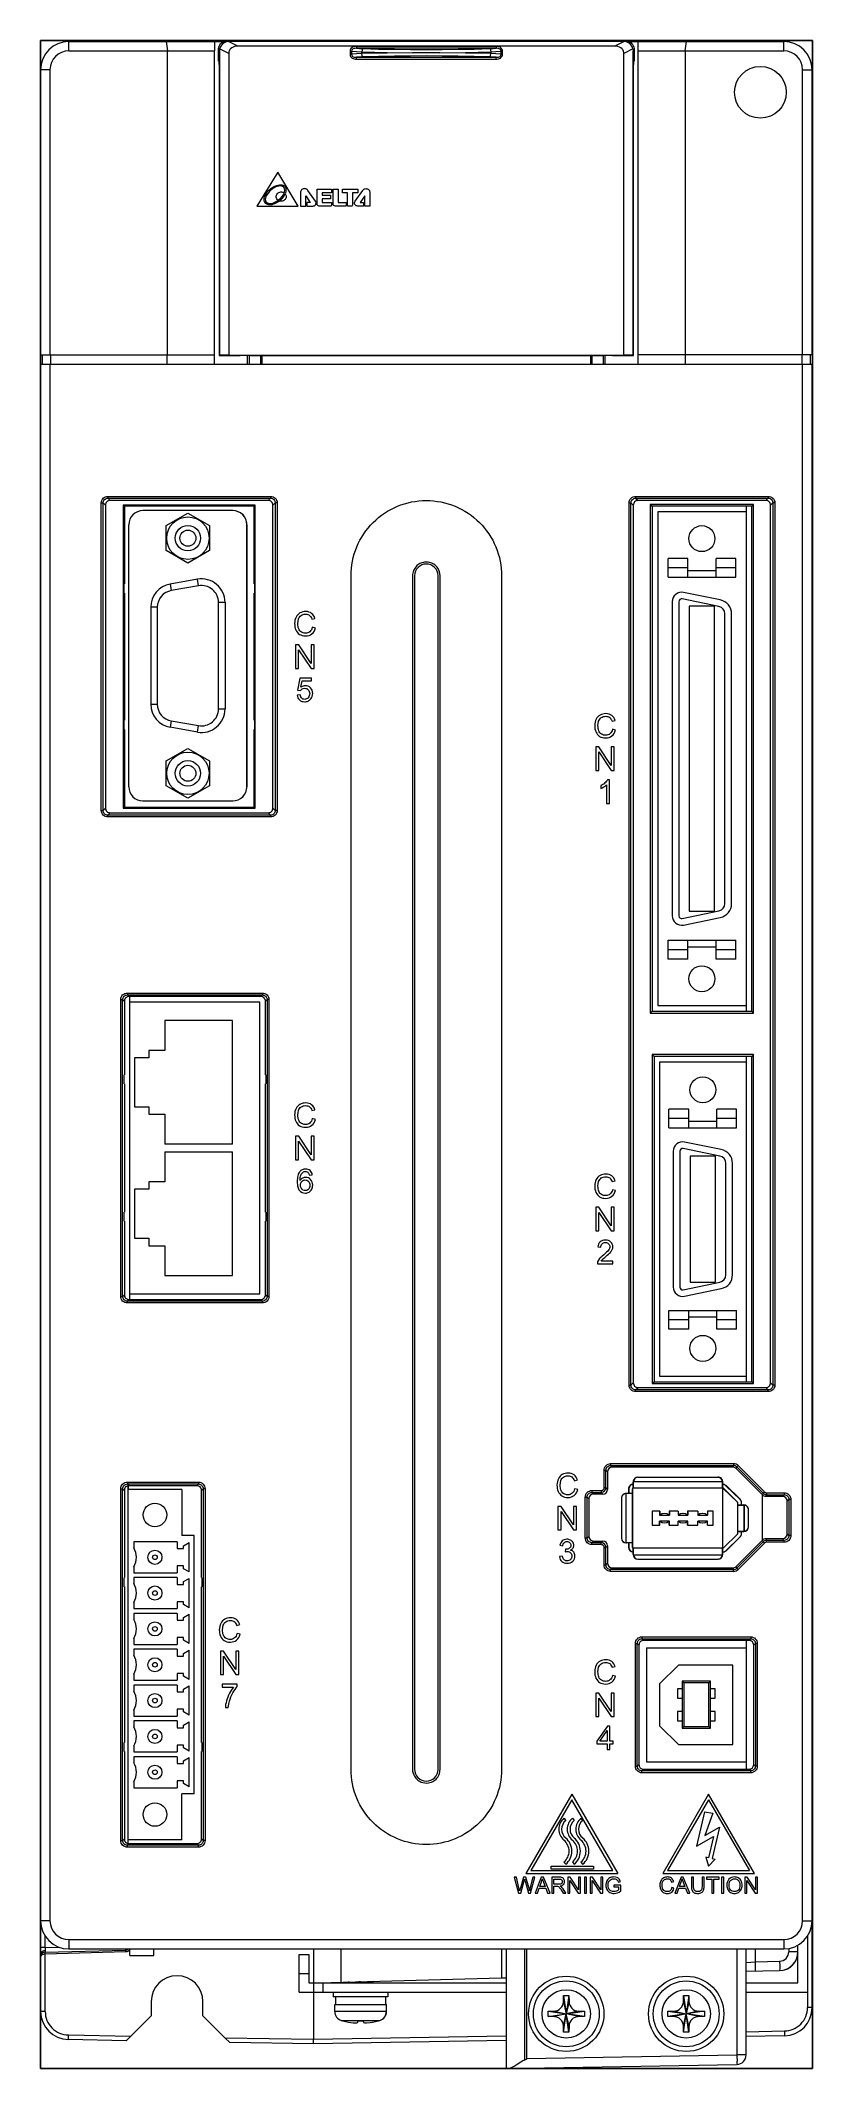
# Model space of a CAD drawing. Header units: millimetres. Extents: x 143 to 225, y 66 to 282.
import ezdxf
from ezdxf.enums import TextEntityAlignment as Align

# ---------------------------------------------------------------- set-up
doc = ezdxf.new("R2010")
doc.units = ezdxf.units.MM
for name, color, linetype, lineweight in [('EPLAN_Graphic', 240, 'Continuous', 50), ('EPLAN_Property', 1, 'Continuous', 25), ('EPLAN_Symbol', 7, 'Continuous', 25)]:
    doc.layers.add(name, color=color, linetype=linetype, lineweight=lineweight)
doc.styles.add('Tahoma', font='')
doc.styles.get('Tahoma').set_extended_font_data('Tahoma')

# ---------------------------------------------------------------- blocks, each defined once
blk = doc.blocks.new('EPLSYM_LibrarySPECIAL_Symbol12_Variant0_Placement8')
at = {"layer": 'EPLAN_Symbol', "ltscale": 4}
blk.add_lwpolyline([(0, -215.5), (82, -215.5), (82, 0), (0, 0)], close=True, dxfattribs=at)
at = {"layer": 'EPLAN_Property', "style": 'Tahoma'}
blk.add_attdef('Legend_Item', text='', height=1.63, dxfattribs=at).set_placement((0, -5.4), align=Align.BOTTOM_CENTER)

msp = doc.modelspace()

# ---------------------------------------------------------------- linework, layer by layer
at = {"layer": 'EPLAN_Graphic', "linetype": 'Continuous', "lineweight": 0, "ltscale": 32.669998}
for p, q in [((146, 280.9), (146, 281.9)), ((146, 281.9), (162.46, 281.9)), ((146, 280.9), (161.49, 280.9)), ((156.35, 281.9), (156.49, 280.9)), ((156.49, 248.62), (156.49, 280.9)), ((161.49, 281.9), (161.49, 280.9)), ((161.49, 247.62), (161.49, 280.9)), ((161.89, 279.8), (161.89, 281)), ((162, 280.9), (161.89, 281)), ((162, 280.9), (162, 248.56)), ((162.99, 280.64), (162.02, 281.13)), ((162.99, 281.89), (162.89, 282)), ((205.07, 282), (162.89, 282)), ((162.96, 281.89), (162.99, 281.89)), ((162.99, 280.64), (162.99, 248.56)), ((204.96, 281.89), (162.99, 281.89)), ((204, 281.39), (163.96, 281.39)), ((175.88, 280.86), (175.88, 280.54)), ((175.88, 280.86), (176.04, 280.86)), ((175.88, 280.54), (176.04, 280.54)), ((176.04, 280.86), (176.04, 280.54)), ((176.55, 281.38), (176.55, 281.18)), ((191.4, 281.38), (176.55, 281.38)), ((191.4, 281.18), (176.55, 281.18)), ((176.55, 280.02), (176.55, 280.22)), ((176.55, 280.22), (191.4, 280.22)), ((177.13, 280.61), (177.13, 280.79)), ((185.43, 280.7), (182.53, 280.7)), ((190.83, 280.79), (190.83, 280.61)), ((191.4, 281.38), (191.4, 281.18)), ((191.4, 280.02), (191.4, 280.22)), ((191.92, 280.54), (191.92, 280.86)), ((192.08, 280.86), (191.92, 280.86)), ((192.08, 280.54), (191.92, 280.54)), ((192.08, 280.54), (192.08, 280.86)), ((205, 281.89), (204, 281.39)), ((205.07, 282), (204.96, 281.89)), ((205, 281.89), (204.96, 281.89)), ((205.93, 281.13), (204.96, 280.64)), ((204.96, 248.56), (204.96, 280.64)), ((205.5, 281.9), (221.96, 281.9)), ((206.07, 281), (205.96, 280.9)), ((205.96, 248.56), (205.96, 280.9)), ((206.07, 281), (206.07, 279.8)), ((206.47, 280.9), (206.47, 281.9)), ((206.47, 247.62), (206.47, 280.9)), ((206.47, 280.9), (221.96, 280.9)), ((211.47, 280.9), (211.61, 281.9)), ((211.47, 280.9), (211.47, 248.62)), ((221.96, 280.9), (221.96, 281.9)), ((143, 278.9), (143, 248.62)), ((144, 278.9), (143, 278.9)), ((144, 278.9), (144, 248.62)), ((161.94, 279.8), (161.89, 279.8)), ((161.96, 279.3), (161.96, 248.54)), ((176.55, 280.02), (191.4, 280.02)), ((206, 248.54), (206, 279.3)), ((206.02, 279.8), (206.07, 279.8)), ((223.96, 248.62), (223.96, 278.9)), ((223.96, 278.9), (224.96, 278.9)), ((224.96, 248.62), (224.96, 278.9)), ((168.19, 268.01), (165.99, 264.4)), ((170.37, 264.4), (168.19, 268.01)), ((170.63, 265.87), (170.63, 265.84)), ((170.63, 265.84), (170.63, 264.4)), ((171.17, 264.4), (171.17, 265.5)), ((171.17, 265.5), (171.58, 264.91)), ((172.21, 264.93), (171.4, 266.07)), ((172.37, 265.83), (172.37, 266.22)), ((172.37, 266.22), (172.92, 266.22)), ((172.37, 264.8), (172.37, 265.83)), ((172.92, 266.22), (173.92, 266.22)), ((173.92, 265.83), (172.92, 265.83)), ((172.92, 265.83), (172.92, 265.57)), ((172.92, 265.57), (173.79, 265.57)), ((173.79, 265.18), (172.92, 265.18)), ((172.92, 265.18), (172.92, 264.8)), ((173.79, 265.57), (173.79, 265.18)), ((173.92, 266.22), (173.92, 265.83)), ((174.07, 266.22), (174.6, 266.22)), ((174.07, 264.8), (174.07, 266.22)), ((174.6, 266.22), (174.6, 264.8)), ((175.07, 266.22), (176.69, 266.22)), ((175.07, 265.83), (175.07, 266.22)), ((175.61, 265.83), (175.07, 265.83)), ((175.61, 264.4), (175.61, 265.83)), ((176.69, 265.83), (176.15, 265.83)), ((176.15, 265.83), (176.15, 264.53)), ((176.41, 264.93), (177.22, 266.07)), ((176.69, 266.22), (176.69, 265.83)), ((177.45, 265.49), (177.03, 264.91)), ((177.45, 264.4), (177.45, 265.49)), ((177.99, 265.87), (177.99, 265.84)), ((177.99, 265.84), (177.99, 264.4)), ((165.99, 264.4), (170.37, 264.4)), ((168.03, 264.88), (168.24, 265.02)), ((168.24, 265.02), (168.37, 264.95)), ((170.63, 264.4), (171.17, 264.4)), ((171.51, 264.8), (171.3, 264.8)), ((171.3, 264.8), (171.3, 264.4)), ((171.3, 264.4), (171.88, 264.4)), ((171.57, 264.8), (171.51, 264.8)), ((171.66, 264.8), (171.57, 264.8)), ((171.58, 264.91), (171.66, 264.8)), ((171.88, 264.4), (171.91, 264.4)), ((172.37, 264.65), (172.37, 264.8)), ((172.92, 264.4), (172.63, 264.4)), ((172.92, 264.8), (173.92, 264.8)), ((173.78, 264.4), (172.92, 264.4)), ((173.8, 264.4), (173.78, 264.4)), ((173.92, 264.8), (173.92, 264.53)), ((173.92, 264.53), (173.92, 264.52)), ((174.07, 264.65), (174.07, 264.8)), ((174.6, 264.4), (174.32, 264.4)), ((174.6, 264.8), (175.48, 264.8)), ((175.35, 264.4), (174.6, 264.4)), ((175.48, 264.8), (175.48, 264.52)), ((176.02, 264.4), (175.61, 264.4)), ((176.74, 264.4), (176.7, 264.4)), ((177.31, 264.4), (176.74, 264.4)), ((177.03, 264.91), (176.95, 264.8)), ((176.95, 264.8), (177.05, 264.8)), ((177.05, 264.8), (177.1, 264.8)), ((177.1, 264.8), (177.31, 264.8)), ((177.31, 264.8), (177.31, 264.4)), ((177.99, 264.4), (177.45, 264.4)), ((143, 248.62), (143, 247.62)), ((143, 248.62), (161.49, 248.62)), ((143.2, 247.62), (143.2, 248.62)), ((144.08, 247.62), (144.08, 248.62)), ((156.46, 247.62), (156.46, 248.62)), ((161.96, 248.54), (162, 248.56)), ((161.96, 248.54), (164.19, 248.54)), ((162.99, 248.56), (162, 248.56)), ((162.99, 248.56), (204.96, 248.56)), ((164.19, 248.53), (164.19, 248.54)), ((165.19, 248.53), (164.19, 248.53)), ((164.99, 247.62), (164.99, 248.53)), ((165.19, 247.62), (165.19, 248.52)), ((165.19, 248.52), (166.36, 248.52)), ((166.36, 248.52), (166.39, 248.54)), ((166.36, 248.52), (166.36, 247.62)), ((166.36, 248.11), (166.49, 248.11)), ((166.39, 248.54), (201.57, 248.54)), ((166.49, 248.54), (166.49, 247.62)), ((201.47, 247.62), (201.47, 248.54)), ((201.47, 248.12), (201.6, 248.12)), ((201.6, 248.52), (201.57, 248.54)), ((201.6, 247.62), (201.6, 248.52)), ((201.6, 248.52), (202.77, 248.52)), ((203.77, 248.53), (202.77, 248.53)), ((202.77, 248.52), (202.77, 247.62)), ((202.97, 247.62), (202.97, 248.53)), ((203.77, 248.53), (203.77, 248.54)), ((203.77, 248.54), (206, 248.54)), ((205.96, 248.56), (204.96, 248.56)), ((206, 248.54), (205.96, 248.56)), ((224.96, 248.62), (206.47, 248.62)), ((211.49, 248.62), (211.49, 247.62)), ((223.88, 248.62), (223.88, 247.62)), ((224.76, 248.62), (224.76, 247.62)), ((224.96, 248.62), (224.96, 247.62)), ((143, 82.2), (143, 247.62)), ((143, 247.62), (224.96, 247.62)), ((144, 247.62), (144, 82.2)), ((223.96, 82.2), (223.96, 247.62)), ((224.96, 82.2), (224.96, 247.62)), ((149.45, 200.19), (149.45, 232.87)), ((149.45, 232.87), (149.65, 232.87)), ((149.65, 200.19), (149.65, 232.87)), ((149.65, 232.87), (149.9, 232.62)), ((150.15, 233.56), (150.15, 233.37)), ((150.15, 233.56), (167.44, 233.56)), ((150.15, 233.37), (150.39, 233.12)), ((150.15, 233.37), (167.44, 233.37)), ((167.19, 233.12), (150.39, 233.12)), ((167.44, 233.37), (167.19, 233.12)), ((167.44, 233.56), (167.44, 233.37)), ((167.93, 232.87), (167.69, 232.62)), ((167.93, 232.87), (167.93, 200.19)), ((168.13, 232.87), (167.93, 232.87)), ((168.13, 232.87), (168.13, 200.19)), ((205.52, 139.12), (205.52, 232.87)), ((205.52, 232.87), (205.72, 232.87)), ((205.72, 139.12), (205.72, 232.87)), ((205.72, 232.87), (205.97, 232.62)), ((206.22, 233.56), (206.22, 233.37)), ((206.22, 233.56), (220.31, 233.56)), ((206.22, 233.37), (206.47, 233.12)), ((206.22, 233.37), (220.31, 233.37)), ((220.06, 233.12), (206.47, 233.12)), ((220.31, 233.37), (220.06, 233.12)), ((220.31, 233.56), (220.31, 233.37)), ((220.81, 232.87), (220.56, 232.62)), ((220.81, 232.87), (220.81, 139.12)), ((221.01, 232.87), (220.81, 232.87)), ((221.01, 232.87), (221.01, 139.12)), ((149.9, 232.62), (149.9, 200.43)), ((151.79, 232.62), (151.79, 200.43)), ((151.79, 232.62), (151.9, 232.52)), ((165.79, 232.62), (151.79, 232.62)), ((151.9, 232.52), (151.9, 224.26)), ((158.31, 232.52), (151.9, 232.52)), ((163.42, 232.05), (153.87, 232.05)), ((156.36, 230.45), (158.65, 231.77)), ((158.31, 232.55), (159.27, 232.55)), ((158.65, 231.77), (160.94, 230.45)), ((165.69, 232.52), (159.28, 232.52)), ((165.79, 232.62), (165.69, 232.52)), ((165.69, 224.26), (165.69, 232.52)), ((165.79, 200.43), (165.79, 232.62)), ((167.69, 200.43), (167.69, 232.62)), ((205.97, 232.62), (205.97, 139.36)), ((207.77, 232.71), (207.77, 178.65)), ((207.77, 232.71), (207.97, 232.52)), ((218.75, 232.71), (207.77, 232.71)), ((207.97, 232.52), (207.97, 178.85)), ((218.56, 232.52), (207.97, 232.52)), ((208.56, 231.92), (208.56, 179.45)), ((217.95, 231.92), (208.56, 231.92)), ((217.95, 232.52), (217.95, 178.85)), ((218.75, 232.71), (218.56, 232.52)), ((218.56, 178.85), (218.56, 232.52)), ((218.75, 178.65), (218.75, 232.71)), ((220.56, 139.36), (220.56, 232.62)), ((152.37, 202.7), (152.37, 230.55)), ((156.36, 227.8), (156.36, 230.45)), ((160.94, 230.45), (160.94, 227.8)), ((164.91, 202.7), (164.91, 230.56)), ((164.92, 230.55), (164.92, 202.71)), ((158.65, 226.47), (156.36, 227.8)), ((160.94, 227.8), (158.65, 226.47)), ((209.66, 225.67), (209.66, 226.97)), ((211.76, 226.97), (209.66, 226.97)), ((211.76, 225.71), (211.76, 226.97)), ((214.76, 225.71), (214.76, 226.97)), ((216.85, 226.97), (214.76, 226.97)), ((216.85, 225.67), (216.85, 226.97)), ((151.87, 223.29), (151.87, 224.25)), ((159.67, 224.76), (156.77, 224.24)), ((156.77, 224.24), (156.89, 223.56)), ((159.79, 224.07), (159.67, 224.76)), ((165.72, 224.25), (165.72, 223.29)), ((175.98, 98.29), (175.98, 225.12)), ((182.52, 225.12), (182.52, 224.91)), ((182.52, 224.91), (182.52, 224.53)), ((182.52, 224.53), (182.52, 98.84)), ((182.73, 225.14), (182.73, 225.12)), ((182.73, 225.12), (182.73, 98.29)), ((185.23, 225.12), (185.23, 225.14)), ((185.23, 98.29), (185.23, 225.12)), ((185.44, 225.12), (185.42, 225.36)), ((185.44, 224.54), (185.44, 225.12)), ((185.44, 98.84), (185.44, 224.54)), ((191.98, 225.12), (191.98, 98.29)), ((211.76, 225.97), (209.66, 225.97)), ((209.66, 224.97), (209.66, 225.67)), ((209.66, 224.97), (216.85, 224.97)), ((211.76, 224.97), (211.76, 225.71)), ((211.76, 225.67), (214.76, 225.67)), ((216.85, 225.97), (214.76, 225.97)), ((214.76, 224.97), (214.76, 225.71)), ((216.85, 224.97), (216.85, 225.67)), ((151.9, 223.29), (151.9, 209.77)), ((159.79, 224.07), (156.89, 223.56)), ((161.9, 210.97), (161.9, 222.29)), ((162.6, 222.29), (161.9, 222.29)), ((162.6, 222.29), (162.6, 210.97)), ((165.69, 209.77), (165.69, 223.29)), ((210.11, 222.37), (210.11, 188.99)), ((210.81, 222.37), (210.81, 188.99)), ((215.07, 221.86), (211.17, 222.67)), ((215.21, 222.55), (211.31, 223.35)), ((154.7, 221.78), (154.7, 211.48)), ((155.4, 221.78), (154.7, 221.78)), ((155.4, 221.78), (155.4, 211.48)), ((171.83, 220.51), (172.15, 220.59)), ((211.91, 221.88), (211.91, 189.49)), ((214.61, 221.88), (211.91, 221.88)), ((214.61, 189.49), (214.61, 221.88)), ((215.7, 190.29), (215.7, 221.08)), ((216.4, 190.29), (216.4, 221.08)), ((170.1, 217.78), (170.1, 215.28)), ((170.44, 217.78), (170.1, 217.78)), ((171.75, 215.81), (170.44, 217.78)), ((171.75, 217.78), (171.75, 215.81)), ((172.07, 217.78), (171.75, 217.78)), ((172.2, 219.57), (171.87, 219.65)), ((172.07, 215.28), (172.07, 217.78)), ((170.41, 215.28), (170.41, 217.24)), ((170.41, 217.24), (171.73, 215.28)), ((170.1, 215.28), (170.41, 215.28)), ((170.55, 214.24), (170.31, 212.96)), ((171.79, 214.24), (170.55, 214.24)), ((170.66, 213.28), (170.8, 213.95)), ((170.8, 213.95), (171.79, 213.95)), ((171.73, 215.28), (172.07, 215.28)), ((171.79, 213.95), (171.79, 214.24)), ((154.7, 211.48), (155.4, 211.48)), ((170.58, 212.46), (170.26, 212.43)), ((170.31, 212.96), (170.6, 212.92)), ((151.87, 208.8), (151.87, 209.76)), ((156.89, 209.71), (156.77, 209.02)), ((156.89, 209.71), (159.79, 209.2)), ((159.67, 208.51), (159.79, 209.2)), ((161.9, 210.97), (162.6, 210.97)), ((165.72, 209.76), (165.72, 208.8)), ((203.71, 209.67), (204.04, 209.75)), ((151.9, 208.8), (151.9, 200.54)), ((159.67, 208.51), (156.77, 209.02)), ((165.69, 200.54), (165.69, 208.8)), ((201.98, 206.93), (201.98, 204.43)), ((202.32, 206.93), (201.98, 206.93)), ((203.63, 204.97), (202.32, 206.93)), ((203.63, 206.93), (203.63, 204.97)), ((203.95, 206.93), (203.63, 206.93)), ((204.08, 208.72), (203.75, 208.81)), ((203.95, 204.43), (203.95, 206.93)), ((156.36, 205.46), (158.65, 206.78)), ((156.36, 202.81), (156.36, 205.46)), ((158.65, 206.78), (160.94, 205.46)), ((160.94, 205.46), (160.94, 202.81)), ((202.3, 204.43), (202.3, 206.4)), ((202.3, 206.4), (203.61, 204.43)), ((158.65, 201.48), (156.36, 202.81)), ((160.94, 202.81), (158.65, 201.48)), ((201.98, 204.43), (202.3, 204.43)), ((202.51, 202.82), (202.51, 202.52)), ((203.12, 202.89), (203.12, 200.94)), ((203.43, 203.44), (203.23, 203.44)), ((203.43, 200.94), (203.43, 203.44)), ((203.61, 204.43), (203.95, 204.43)), ((149.65, 200.19), (149.9, 200.43)), ((151.79, 200.43), (151.9, 200.54)), ((151.79, 200.43), (165.79, 200.43)), ((151.9, 200.54), (158.31, 200.54)), ((153.86, 201.22), (163.42, 201.22)), ((159.27, 200.51), (158.31, 200.51)), ((159.28, 200.54), (165.69, 200.54)), ((165.79, 200.43), (165.69, 200.54)), ((167.93, 200.19), (167.69, 200.43)), ((203.12, 200.94), (203.43, 200.94)), ((149.45, 200.19), (149.65, 200.19)), ((150.15, 199.69), (150.39, 199.94)), ((150.15, 199.49), (150.15, 199.69)), ((167.44, 199.69), (150.15, 199.69)), ((167.44, 199.49), (150.15, 199.49)), ((150.39, 199.94), (167.19, 199.94)), ((167.44, 199.69), (167.19, 199.94)), ((167.44, 199.49), (167.44, 199.69)), ((168.13, 200.19), (167.93, 200.19)), ((211.17, 188.7), (215.07, 189.5)), ((211.31, 188.01), (215.21, 188.82)), ((211.91, 189.49), (214.61, 189.49)), ((209.66, 186.39), (216.85, 186.39)), ((209.66, 184.39), (209.66, 186.39)), ((211.76, 185.39), (209.66, 185.39)), ((211.76, 184.39), (211.76, 186.39)), ((211.76, 185.69), (214.76, 185.69)), ((214.76, 184.39), (214.76, 186.39)), ((216.85, 185.39), (214.76, 185.39)), ((216.85, 184.39), (216.85, 186.39)), ((211.76, 184.39), (209.66, 184.39)), ((216.85, 184.39), (214.76, 184.39)), ((151.52, 148.54), (151.52, 180.08)), ((151.52, 180.08), (151.72, 180.08)), ((151.72, 148.54), (151.72, 180.08)), ((151.72, 180.08), (151.9, 179.91)), ((151.9, 179.91), (151.9, 172.1)), ((152.22, 180.78), (152.22, 180.58)), ((152.22, 180.78), (166.57, 180.78)), ((152.22, 180.58), (152.39, 180.41)), ((152.22, 180.58), (166.57, 180.58)), ((158.91, 180.41), (152.39, 180.41)), ((152.49, 148.22), (152.49, 180.41)), ((152.49, 179.81), (152.49, 180.41)), ((166.28, 179.81), (152.49, 179.81)), ((166.28, 179.81), (152.49, 179.81)), ((158.91, 180.44), (159.87, 180.44)), ((166.39, 180.41), (159.88, 180.41)), ((166.28, 148.82), (166.28, 179.81)), ((166.28, 148.82), (166.28, 179.81)), ((166.57, 180.58), (166.39, 180.41)), ((166.57, 180.78), (166.57, 180.58)), ((167.06, 180.08), (166.89, 179.91)), ((166.89, 172.1), (166.89, 179.91)), ((167.06, 180.08), (167.06, 148.54)), ((167.26, 180.08), (167.06, 180.08)), ((167.26, 180.08), (167.26, 148.54)), ((208.56, 179.45), (217.95, 179.45)), ((156.19, 177.86), (156.19, 174.69)), ((163.38, 177.86), (156.19, 177.86)), ((163.38, 164.73), (163.38, 177.86)), ((207.77, 178.65), (207.97, 178.85)), ((207.77, 178.65), (218.75, 178.65)), ((207.97, 178.85), (218.56, 178.85)), ((218.75, 178.65), (218.56, 178.85)), ((154.49, 174.69), (154.49, 173.89)), ((156.19, 174.69), (154.49, 174.69)), ((152.99, 173.89), (152.99, 168.7)), ((154.49, 173.89), (152.99, 173.89)), ((218.75, 174.24), (207.97, 174.24)), ((207.97, 174.24), (208.17, 174.05)), ((207.97, 174.24), (207.97, 139.27)), ((218.56, 174.05), (208.17, 174.05)), ((208.17, 174.05), (208.17, 139.47)), ((217.95, 173.45), (208.76, 173.45)), ((208.76, 173.45), (208.76, 140.07)), ((217.95, 174.05), (217.95, 139.47)), ((218.75, 174.24), (218.56, 174.05)), ((218.56, 139.47), (218.56, 174.05)), ((218.75, 139.27), (218.75, 174.24)), ((151.87, 171.13), (151.87, 172.09)), ((151.9, 171.12), (151.9, 157.5)), ((166.89, 157.5), (166.89, 171.12)), ((166.92, 172.09), (166.92, 171.13)), ((152.99, 168.7), (154.49, 168.7)), ((154.49, 168.7), (154.49, 167.9)), ((171.83, 168.3), (172.15, 168.38)), ((211.86, 168.45), (209.76, 168.45)), ((209.76, 167.14), (209.76, 168.45)), ((211.86, 167.15), (211.86, 168.45)), ((216.95, 168.45), (214.86, 168.45)), ((214.86, 167.15), (214.86, 168.45)), ((216.95, 167.14), (216.95, 168.45)), ((154.49, 167.9), (156.19, 167.9)), ((156.19, 167.9), (156.19, 164.73)), ((172.2, 167.36), (171.87, 167.44)), ((211.86, 167.45), (209.76, 167.45)), ((209.76, 166.45), (209.76, 167.14)), ((209.76, 166.45), (216.95, 166.45)), ((211.86, 167.15), (214.86, 167.15)), ((211.86, 166.45), (211.86, 167.15)), ((216.95, 167.45), (214.86, 167.45)), ((214.86, 166.45), (214.86, 167.15)), ((216.95, 166.45), (216.95, 167.14)), ((163.38, 164.73), (156.19, 164.73)), ((156.19, 163.89), (156.19, 160.73)), ((156.19, 163.89), (163.38, 163.89)), ((163.38, 150.77), (163.38, 163.89)), ((170.1, 165.56), (170.1, 163.06)), ((170.44, 165.56), (170.1, 165.56)), ((170.41, 163.06), (170.41, 165.03)), ((170.41, 165.03), (171.73, 163.06)), ((171.75, 163.6), (170.44, 165.56)), ((171.75, 165.56), (171.75, 163.6)), ((172.07, 165.56), (171.75, 165.56)), ((210.21, 163.97), (210.21, 149.54)), ((210.91, 163.97), (210.91, 149.54)), ((215.17, 163.46), (211.27, 164.27)), ((215.31, 164.15), (211.41, 164.95)), ((170.1, 163.06), (170.41, 163.06)), ((171.73, 163.06), (172.07, 163.06)), ((214.71, 163.45), (212.01, 163.45)), ((212.01, 163.45), (212.01, 150.06)), ((214.71, 150.06), (214.71, 163.45)), ((215.8, 150.84), (215.8, 162.68)), ((216.5, 150.84), (216.5, 162.68)), ((152.99, 159.93), (152.99, 154.73)), ((154.49, 159.93), (152.99, 159.93)), ((154.49, 160.73), (154.49, 159.93)), ((156.19, 160.73), (154.49, 160.73)), ((171.56, 161.43), (171.87, 161.45)), ((203.71, 160.74), (204.04, 160.82)), ((204.08, 159.8), (203.75, 159.88)), ((151.87, 156.54), (151.87, 157.5)), ((166.92, 157.5), (166.92, 156.54)), ((202.32, 158.01), (201.98, 158.01)), ((201.98, 158.01), (201.98, 155.51)), ((202.3, 157.47), (203.61, 155.51)), ((202.3, 155.51), (202.3, 157.47)), ((203.63, 156.05), (202.32, 158.01)), ((203.95, 158.01), (203.63, 158.01)), ((203.63, 158.01), (203.63, 156.05)), ((203.95, 155.51), (203.95, 158.01)), ((151.9, 156.53), (151.9, 148.72)), ((166.89, 148.72), (166.89, 156.53)), ((201.98, 155.51), (202.3, 155.51)), ((203.61, 155.51), (203.95, 155.51)), ((152.99, 154.73), (154.49, 154.73)), ((154.49, 154.73), (154.49, 153.93)), ((154.49, 153.93), (156.19, 153.93)), ((156.19, 153.93), (156.19, 150.77)), ((202.2, 153.8), (202.52, 153.76)), ((202.15, 152.01), (203.8, 152.01)), ((203.8, 152.3), (202.57, 152.3)), ((203.8, 152.01), (203.8, 152.3)), ((151.72, 148.54), (151.9, 148.72)), ((152.49, 148.22), (152.49, 148.82)), ((152.49, 148.82), (166.28, 148.82)), ((152.49, 148.82), (166.28, 148.82)), ((156.19, 150.77), (163.38, 150.77)), ((167.06, 148.54), (166.89, 148.72)), ((211.27, 149.25), (215.17, 150.05)), ((211.41, 148.56), (215.31, 149.37)), ((212.01, 150.06), (214.71, 150.06)), ((151.52, 148.54), (151.72, 148.54)), ((152.22, 148.05), (152.39, 148.22)), ((152.22, 147.85), (152.22, 148.05)), ((166.57, 148.05), (152.22, 148.05)), ((166.57, 147.85), (152.22, 147.85)), ((152.39, 148.22), (158.91, 148.22)), ((159.87, 148.19), (158.91, 148.19)), ((159.88, 148.22), (166.39, 148.22)), ((166.57, 148.05), (166.39, 148.22)), ((166.57, 147.85), (166.57, 148.05)), ((167.26, 148.54), (167.06, 148.54)), ((209.76, 147.06), (216.95, 147.06)), ((209.76, 145.06), (209.76, 147.06)), ((211.86, 145.06), (211.86, 147.06)), ((214.86, 145.06), (214.86, 147.06)), ((216.95, 145.06), (216.95, 147.06)), ((211.86, 146.06), (209.76, 146.06)), ((211.86, 145.06), (209.76, 145.06)), ((211.86, 146.36), (214.86, 146.36)), ((216.95, 146.06), (214.86, 146.06)), ((216.95, 145.06), (214.86, 145.06)), ((205.52, 139.12), (205.72, 139.12)), ((205.72, 139.12), (205.97, 139.36)), ((206.22, 138.62), (206.47, 138.87)), ((220.31, 138.62), (206.22, 138.62)), ((206.22, 138.42), (206.22, 138.62)), ((220.31, 138.42), (206.22, 138.42)), ((206.47, 138.87), (220.06, 138.87)), ((207.97, 139.27), (208.17, 139.47)), ((207.97, 139.27), (218.75, 139.27)), ((208.17, 139.47), (218.56, 139.47)), ((208.76, 140.07), (217.95, 140.07)), ((218.75, 139.27), (218.56, 139.47)), ((220.31, 138.62), (220.06, 138.87)), ((220.31, 138.42), (220.31, 138.62)), ((220.81, 139.12), (220.56, 139.36)), ((221.01, 139.12), (220.81, 139.12)), ((202.86, 130.07), (203.06, 130.07)), ((202.86, 128.22), (202.86, 130.07)), ((203.06, 130.07), (203.24, 129.89)), ((203.06, 128.22), (203.06, 130.07)), ((203.24, 129.89), (203.24, 128.04)), ((203.56, 130.77), (216.62, 130.77)), ((203.56, 130.77), (203.56, 130.57)), ((203.56, 130.57), (216.62, 130.57)), ((203.56, 130.57), (203.74, 130.39)), ((216.55, 130.39), (203.74, 130.39)), ((206.46, 129.32), (214.96, 129.32)), ((206.48, 129.33), (214.97, 129.33)), ((216.62, 130.57), (216.55, 130.39)), ((216.62, 130.77), (216.62, 130.57)), ((216.97, 130.42), (216.9, 130.25)), ((219.68, 127.44), (216.9, 130.25)), ((217.11, 130.56), (216.97, 130.42)), ((216.97, 130.42), (219.76, 127.62)), ((217.11, 130.56), (219.9, 127.76)), ((151.52, 128.11), (151.72, 128.11)), ((151.52, 90.71), (151.52, 128.11)), ((151.72, 128.11), (151.9, 127.93)), ((151.72, 90.71), (151.72, 128.11)), ((151.9, 127.93), (151.9, 118.66)), ((152.22, 128.81), (159.77, 128.81)), ((152.22, 128.81), (152.22, 128.61)), ((152.22, 128.61), (152.39, 128.43)), ((152.22, 128.61), (159.77, 128.61)), ((152.31, 128.52), (152.31, 128.02)), ((152.31, 90.28), (152.31, 128.52)), ((158, 128.02), (152.31, 128.02)), ((155.51, 128.43), (152.39, 128.43)), ((155.51, 128.46), (156.47, 128.46)), ((159.59, 128.43), (156.48, 128.43)), ((158, 128.02), (158, 123.12)), ((159.77, 128.61), (159.59, 128.43)), ((159.77, 128.81), (159.77, 128.61)), ((160.27, 128.11), (160.09, 127.93)), ((160.09, 118.66), (160.09, 127.93)), ((160.47, 128.11), (160.27, 128.11)), ((160.27, 128.11), (160.27, 90.71)), ((160.47, 128.11), (160.47, 90.71)), ((199.7, 128.96), (200.03, 129.04)), ((200.07, 128.02), (199.74, 128.1)), ((200.86, 127.22), (201.06, 127.22)), ((200.86, 122.87), (200.86, 127.22)), ((201.06, 127.22), (201.24, 127.04)), ((201.06, 122.87), (201.06, 127.22)), ((201.56, 127.92), (202.56, 127.92)), ((201.56, 127.92), (201.56, 127.72)), ((201.56, 127.72), (202.56, 127.72)), ((201.56, 127.72), (201.74, 127.54)), ((202.74, 127.54), (201.74, 127.54)), ((202.56, 127.92), (202.56, 127.72)), ((202.74, 127.54), (202.56, 127.72)), ((202.86, 128.22), (203.06, 128.22)), ((203.24, 128.04), (203.06, 128.22)), ((205.16, 127.6), (205.16, 122.35)), ((205.18, 127.61), (205.18, 122.35)), ((205.86, 127.6), (205.21, 127.6)), ((205.88, 127.61), (205.23, 127.61)), ((205.46, 128.07), (205.46, 127.6)), ((205.48, 128.08), (205.48, 127.61)), ((205.86, 128.07), (205.86, 121.88)), ((205.88, 128.08), (205.88, 121.88)), ((205.96, 128.6), (205.96, 128.82)), ((205.96, 128.54), (205.96, 128.6)), ((205.96, 128.17), (205.96, 128.54)), ((215.45, 128.17), (205.96, 128.17)), ((205.97, 128.87), (215.45, 128.87)), ((205.98, 128.88), (215.47, 128.88)), ((205.98, 128.18), (205.98, 128.83)), ((215.47, 128.18), (205.98, 128.18)), ((215.45, 128.6), (215.45, 128.82)), ((215.45, 128.54), (215.45, 128.6)), ((215.45, 128.17), (215.45, 128.54)), ((215.46, 128.17), (215.46, 121.78)), ((215.47, 121.13), (215.47, 128.83)), ((217.03, 126.68), (215.52, 128.14)), ((217.04, 126.69), (215.54, 128.15)), ((217.31, 126.97), (215.8, 128.43)), ((217.32, 126.98), (215.82, 128.44)), ((219.67, 127.44), (219.67, 122.65)), ((219.68, 127.44), (219.76, 127.62)), ((219.9, 127.76), (219.76, 127.62)), ((220.04, 127.29), (220.11, 127.47)), ((221.83, 127.29), (220.04, 127.29)), ((220.11, 127.67), (222.01, 127.67)), ((220.11, 127.67), (220.11, 127.47)), ((220.11, 127.47), (222.01, 127.47)), ((222.01, 127.47), (221.83, 127.29)), ((222.01, 127.67), (222.01, 127.47)), ((198.31, 126.22), (197.97, 126.22)), ((197.97, 126.22), (197.97, 123.72)), ((198.29, 125.69), (199.6, 123.72)), ((198.29, 123.72), (198.29, 125.69)), ((199.62, 124.26), (198.31, 126.22)), ((199.94, 126.22), (199.62, 126.22)), ((199.62, 126.22), (199.62, 124.26)), ((199.94, 123.72), (199.94, 126.22)), ((201.24, 127.04), (201.24, 123.04)), ((204.71, 127.1), (204.71, 122.85)), ((204.73, 127.11), (204.73, 122.85)), ((208.77, 125.72), (207.96, 125.72)), ((207.96, 125.72), (207.96, 124.22)), ((208.78, 125.73), (207.98, 125.73)), ((207.98, 125.73), (207.98, 124.23)), ((208.77, 125.72), (208.77, 125.29)), ((208.77, 125.29), (209.79, 125.29)), ((208.78, 125.73), (208.78, 125.3)), ((208.78, 125.3), (209.8, 125.3)), ((210.72, 125.72), (209.79, 125.72)), ((209.79, 125.72), (209.79, 125.29)), ((210.73, 125.73), (209.8, 125.73)), ((209.8, 125.73), (209.8, 125.3)), ((210.72, 125.72), (210.72, 125.29)), ((210.72, 125.29), (211.74, 125.29)), ((210.73, 125.73), (210.73, 125.3)), ((210.73, 125.3), (211.76, 125.3)), ((212.81, 125.72), (211.74, 125.72)), ((211.74, 125.72), (211.74, 125.29)), ((212.83, 125.73), (211.76, 125.73)), ((211.76, 125.73), (211.76, 125.3)), ((212.81, 125.72), (212.81, 125.29)), ((212.81, 125.29), (213.84, 125.29)), ((212.83, 125.73), (212.83, 125.3)), ((212.83, 125.3), (213.85, 125.3)), ((214.46, 125.72), (213.84, 125.72)), ((213.84, 125.72), (213.84, 125.29)), ((214.47, 125.73), (213.85, 125.73)), ((213.85, 125.73), (213.85, 125.3)), ((214.46, 124.22), (214.46, 125.72)), ((214.47, 124.23), (214.47, 125.73)), ((217.06, 123.34), (217.06, 126.61)), ((217.06, 126.37), (217.71, 126.37)), ((217.07, 123.34), (217.07, 126.62)), ((217.07, 126.38), (217.47, 126.38)), ((217.46, 126.37), (217.46, 126.61)), ((217.47, 126.38), (217.47, 126.62)), ((217.47, 126.38), (217.72, 126.38)), ((217.76, 123.58), (217.76, 126.37)), ((217.77, 123.58), (217.77, 126.38)), ((218.21, 124.07), (218.21, 125.87)), ((218.22, 124.08), (218.22, 125.88)), ((222.28, 127.01), (222.28, 123.08)), ((222.51, 126.97), (222.33, 126.8)), ((222.33, 123.29), (222.33, 126.8)), ((222.7, 126.97), (222.51, 126.97)), ((222.51, 126.97), (222.51, 123.12)), ((222.7, 126.97), (222.7, 123.12)), ((159.3, 123.12), (158, 123.12)), ((159.3, 95.68), (159.3, 123.12)), ((197.97, 123.72), (198.29, 123.72)), ((199.6, 123.72), (199.94, 123.72)), ((200.86, 122.87), (201.06, 122.87)), ((201.06, 122.87), (201.24, 123.04)), ((207.96, 124.22), (208.77, 124.22)), ((207.98, 124.23), (208.78, 124.23)), ((209.79, 124.66), (208.77, 124.66)), ((208.77, 124.22), (208.77, 124.66)), ((209.8, 124.66), (208.78, 124.66)), ((208.78, 124.23), (208.78, 124.66)), ((209.79, 124.22), (209.79, 124.66)), ((209.79, 124.22), (210.72, 124.22)), ((209.8, 124.23), (209.8, 124.66)), ((209.8, 124.23), (210.73, 124.23)), ((211.74, 124.66), (210.72, 124.66)), ((210.72, 124.22), (210.72, 124.66)), ((211.76, 124.66), (210.73, 124.66)), ((210.73, 124.23), (210.73, 124.66)), ((211.74, 124.22), (211.74, 124.66)), ((211.74, 124.22), (212.81, 124.22)), ((211.76, 124.23), (211.76, 124.66)), ((211.76, 124.23), (212.83, 124.23)), ((213.84, 124.66), (212.81, 124.66)), ((212.81, 124.22), (212.81, 124.66)), ((213.85, 124.66), (212.83, 124.66)), ((212.83, 124.23), (212.83, 124.66)), ((213.84, 124.22), (213.84, 124.66)), ((213.84, 124.22), (214.46, 124.22)), ((213.85, 124.23), (213.85, 124.66)), ((213.85, 124.23), (214.47, 124.23)), ((215.52, 121.8), (217.03, 123.26)), ((215.54, 121.81), (217.04, 123.27)), ((215.8, 121.52), (217.31, 122.98)), ((215.82, 121.52), (217.32, 122.98)), ((217.06, 123.57), (217.71, 123.57)), ((217.07, 123.58), (217.47, 123.58)), ((217.46, 123.34), (217.46, 123.57)), ((217.47, 123.58), (217.72, 123.58)), ((217.47, 123.34), (217.47, 123.58)), ((222.51, 123.12), (222.33, 123.29)), ((222.7, 123.12), (222.51, 123.12)), ((152.9, 122.47), (152.9, 121.83)), ((157.5, 122.47), (152.9, 122.47)), ((157.5, 122.47), (157.5, 121.74)), ((157.5, 121.74), (158.2, 121.74)), ((158.2, 122.04), (158.8, 122.38)), ((158.2, 121.74), (158.2, 122.04)), ((158.8, 119.27), (158.8, 122.38)), ((198.44, 120.93), (198.13, 120.89)), ((198.16, 122.09), (198.47, 122.03)), ((198.77, 121.68), (198.74, 121.41)), ((198.82, 121.67), (198.77, 121.68)), ((201.56, 122.37), (201.74, 122.55)), ((202.56, 122.37), (201.56, 122.37)), ((201.56, 122.17), (201.56, 122.37)), ((202.56, 122.17), (201.56, 122.17)), ((201.74, 122.55), (202.74, 122.55)), ((202.74, 122.55), (202.56, 122.37)), ((202.56, 122.17), (202.56, 122.37)), ((202.86, 121.87), (203.06, 121.87)), ((202.86, 120.02), (202.86, 121.87)), ((203.24, 122.05), (203.06, 121.87)), ((203.06, 120.02), (203.06, 121.87)), ((203.24, 122.05), (203.24, 120.19)), ((205.86, 122.35), (205.21, 122.35)), ((205.88, 122.35), (205.23, 122.35)), ((205.46, 122.35), (205.46, 121.88)), ((205.48, 122.35), (205.48, 121.88)), ((215.45, 121.78), (205.96, 121.78)), ((205.96, 121.35), (205.96, 121.78)), ((205.96, 121.13), (205.96, 121.35)), ((205.97, 121.08), (215.45, 121.08)), ((215.47, 121.78), (205.98, 121.78)), ((205.98, 121.13), (205.98, 121.78)), ((205.98, 121.08), (215.47, 121.08)), ((215.45, 121.35), (215.45, 121.78)), ((215.45, 121.13), (215.45, 121.35)), ((216.9, 119.84), (219.68, 122.65)), ((219.76, 122.47), (216.97, 119.67)), ((219.9, 122.33), (217.11, 119.53)), ((219.68, 122.65), (219.76, 122.47)), ((219.9, 122.33), (219.76, 122.47)), ((220.04, 122.8), (221.83, 122.8)), ((220.04, 122.8), (220.11, 122.62)), ((222.01, 122.62), (220.11, 122.62)), ((220.11, 122.42), (220.11, 122.62)), ((222.01, 122.42), (220.11, 122.42)), ((222.01, 122.62), (221.83, 122.8)), ((222.01, 122.42), (222.01, 122.62)), ((151.87, 117.69), (151.87, 118.65)), ((152.9, 119.81), (152.9, 119.17)), ((152.9, 119.17), (157.5, 119.17)), ((152.9, 118.67), (152.9, 118.03)), ((157.5, 118.67), (152.9, 118.67)), ((157.5, 119.9), (157.5, 119.17)), ((158.2, 119.9), (157.5, 119.9)), ((157.5, 118.67), (157.5, 117.94)), ((158.2, 119.61), (158.2, 119.9)), ((158.8, 119.27), (158.2, 119.61)), ((158.2, 118.23), (158.8, 118.57)), ((158.8, 115.46), (158.8, 118.57)), ((160.12, 118.65), (160.12, 117.69)), ((202.86, 120.02), (203.06, 120.02)), ((203.06, 120.02), (203.24, 120.19)), ((203.56, 119.52), (203.74, 119.7)), ((216.62, 119.52), (203.56, 119.52)), ((203.56, 119.32), (203.56, 119.52)), ((216.62, 119.32), (203.56, 119.32)), ((203.74, 119.7), (216.55, 119.7)), ((206.46, 120.63), (214.96, 120.63)), ((206.48, 120.63), (214.97, 120.63)), ((216.62, 119.52), (216.55, 119.7)), ((216.62, 119.32), (216.62, 119.52)), ((216.97, 119.67), (216.9, 119.84)), ((217.11, 119.53), (216.97, 119.67)), ((151.9, 117.69), (151.9, 101.14)), ((157.5, 117.94), (158.2, 117.94)), ((158.2, 117.94), (158.2, 118.23)), ((160.09, 101.14), (160.09, 117.69)), ((152.9, 116.01), (152.9, 115.37)), ((152.9, 115.37), (157.5, 115.37)), ((152.9, 114.86), (152.9, 114.22)), ((157.5, 114.86), (152.9, 114.86)), ((157.5, 116.1), (157.5, 115.37)), ((158.2, 116.1), (157.5, 116.1)), ((157.5, 114.86), (157.5, 114.13)), ((158.2, 115.81), (158.2, 116.1)), ((158.8, 115.46), (158.2, 115.81)), ((158.2, 114.42), (158.8, 114.77)), ((158.2, 114.13), (158.2, 114.42)), ((158.8, 111.65), (158.8, 114.77)), ((152.9, 112.2), (152.9, 111.56)), ((157.5, 114.13), (158.2, 114.13)), ((157.5, 112.29), (157.5, 111.56)), ((158.2, 112.29), (157.5, 112.29)), ((158.2, 112), (158.2, 112.29)), ((163.83, 113.58), (164.16, 113.66)), ((164.2, 112.64), (163.87, 112.72)), ((206.89, 112.37), (218.44, 112.37)), ((206.89, 112.37), (206.89, 112.17)), ((206.89, 112.17), (218.44, 112.17)), ((206.89, 112.17), (207.07, 111.99)), ((218.44, 112.17), (218.26, 111.99)), ((218.44, 112.37), (218.44, 112.17)), ((152.9, 111.56), (157.5, 111.56)), ((152.9, 111.05), (152.9, 110.41)), ((157.5, 111.05), (152.9, 111.05)), ((157.5, 111.05), (157.5, 110.32)), ((157.5, 110.32), (158.2, 110.32)), ((158.8, 111.65), (158.2, 112)), ((158.2, 110.61), (158.8, 110.96)), ((158.2, 110.32), (158.2, 110.61)), ((158.8, 107.84), (158.8, 110.96)), ((162.44, 110.85), (162.1, 110.85)), ((162.1, 110.85), (162.1, 108.35)), ((162.42, 110.31), (163.73, 108.35)), ((162.42, 108.35), (162.42, 110.31)), ((163.75, 108.89), (162.44, 110.85)), ((164.07, 110.85), (163.75, 110.85)), ((163.75, 110.85), (163.75, 108.89)), ((164.07, 108.35), (164.07, 110.85)), ((206.19, 111.67), (206.39, 111.67)), ((206.19, 98.62), (206.19, 111.67)), ((206.39, 111.67), (206.57, 111.49)), ((206.39, 98.62), (206.39, 111.67)), ((206.57, 111.49), (206.57, 98.79)), ((218.26, 111.99), (207.07, 111.99)), ((207.36, 111.19), (217.95, 111.19)), ((207.36, 111.19), (207.36, 99.1)), ((217.95, 111.99), (217.95, 111.19)), ((217.95, 111.19), (217.95, 99.1)), ((218.94, 111.67), (218.76, 111.49)), ((218.76, 98.79), (218.76, 111.49)), ((219.14, 111.67), (218.94, 111.67)), ((218.94, 111.67), (218.94, 98.62)), ((219.14, 111.67), (219.14, 98.62)), ((152.9, 108.39), (152.9, 107.75)), ((152.9, 107.75), (157.5, 107.75)), ((157.5, 108.48), (157.5, 107.75)), ((158.2, 108.48), (157.5, 108.48)), ((158.2, 108.19), (158.2, 108.48)), ((158.8, 107.84), (158.2, 108.19)), ((162.1, 108.35), (162.42, 108.35)), ((163.73, 108.35), (164.07, 108.35)), ((203.71, 109.13), (204.04, 109.21)), ((204.08, 108.19), (203.75, 108.27)), ((208.77, 107.37), (210.77, 109.37)), ((216.54, 109.37), (210.77, 109.37)), ((216.54, 100.92), (216.54, 109.37)), ((152.9, 107.24), (152.9, 106.6)), ((157.5, 107.24), (152.9, 107.24)), ((157.5, 107.24), (157.5, 106.51)), ((157.5, 106.51), (158.2, 106.51)), ((158.2, 106.8), (158.8, 107.15)), ((158.2, 106.51), (158.2, 106.8)), ((158.8, 104.04), (158.8, 107.15)), ((163.9, 107.32), (162.28, 107.32)), ((162.28, 107.32), (162.28, 107.02)), ((162.28, 107.02), (163.5, 107.02)), ((163.9, 107.08), (163.9, 107.32)), ((202.32, 106.39), (201.98, 106.39)), ((201.98, 106.39), (201.98, 103.89)), ((202.3, 105.86), (203.61, 103.89)), ((202.3, 103.89), (202.3, 105.86)), ((203.63, 104.43), (202.32, 106.39)), ((203.95, 106.39), (203.63, 106.39)), ((203.63, 106.39), (203.63, 104.43)), ((203.95, 103.89), (203.95, 106.39)), ((208.77, 107.37), (208.77, 102.92)), ((211.16, 106.84), (210.66, 106.84)), ((210.66, 106.84), (210.66, 105.84)), ((210.66, 105.84), (211.16, 105.84)), ((214.16, 107.64), (211.16, 107.64)), ((211.16, 107.64), (211.33, 107.47)), ((211.16, 107.64), (211.16, 102.65)), ((213.98, 107.47), (211.33, 107.47)), ((211.33, 107.47), (211.33, 102.82)), ((214.16, 107.64), (213.98, 107.47)), ((213.98, 102.82), (213.98, 107.47)), ((214.16, 102.65), (214.16, 107.64)), ((214.66, 106.84), (214.16, 106.84)), ((214.16, 105.84), (214.66, 105.84)), ((214.66, 105.84), (214.66, 106.84)), ((152.9, 104.58), (152.9, 103.94)), ((152.9, 103.94), (157.5, 103.94)), ((158.2, 104.67), (157.5, 104.67)), ((157.5, 104.67), (157.5, 103.94)), ((158.2, 104.38), (158.2, 104.67)), ((158.8, 104.04), (158.2, 104.38)), ((162.63, 104.85), (162.94, 104.85)), ((201.98, 103.89), (202.3, 103.89)), ((203.61, 103.89), (203.95, 103.89)), ((211.16, 104.44), (210.66, 104.44)), ((210.66, 104.44), (210.66, 103.45)), ((210.66, 103.45), (211.16, 103.45)), ((214.66, 104.44), (214.16, 104.44)), ((214.16, 103.45), (214.66, 103.45)), ((214.66, 103.45), (214.66, 104.44)), ((152.9, 103.43), (152.9, 102.79)), ((157.5, 103.43), (152.9, 103.43)), ((157.5, 103.43), (157.5, 102.7)), ((157.5, 102.7), (158.2, 102.7)), ((158.2, 102.99), (158.8, 103.34)), ((158.2, 102.7), (158.2, 102.99)), ((158.8, 100.23), (158.8, 103.34)), ((203.24, 102.89), (202.1, 101.28)), ((202.41, 101.28), (203.19, 102.4)), ((203.19, 102.4), (203.19, 101.28)), ((203.49, 102.89), (203.24, 102.89)), ((203.49, 101.28), (203.49, 102.89)), ((210.77, 100.92), (208.77, 102.92)), ((211.16, 102.65), (211.33, 102.82)), ((211.16, 102.65), (214.16, 102.65)), ((211.33, 102.82), (213.98, 102.82)), ((214.16, 102.65), (213.98, 102.82)), ((151.87, 100.17), (151.87, 101.13)), ((151.9, 100.17), (151.9, 90.89)), ((152.9, 100.77), (152.9, 100.13)), ((152.9, 100.13), (157.5, 100.13)), ((157.5, 99.62), (152.9, 99.62)), ((152.9, 99.62), (152.9, 98.98)), ((158.2, 100.86), (157.5, 100.86)), ((157.5, 100.86), (157.5, 100.13)), ((157.5, 99.62), (157.5, 98.9)), ((158.2, 100.57), (158.2, 100.86)), ((158.8, 100.23), (158.2, 100.57)), ((158.2, 99.19), (158.8, 99.53)), ((158.2, 98.9), (158.2, 99.19)), ((158.8, 96.42), (158.8, 99.53)), ((160.09, 90.89), (160.09, 100.17)), ((160.12, 101.13), (160.12, 100.17)), ((202.1, 101.28), (202.1, 100.99)), ((202.1, 100.99), (203.19, 100.99)), ((203.19, 101.28), (202.41, 101.28)), ((203.19, 100.99), (203.19, 100.4)), ((203.19, 100.4), (203.49, 100.4)), ((203.83, 101.28), (203.49, 101.28)), ((203.49, 100.99), (203.83, 100.99)), ((203.49, 100.4), (203.49, 100.99)), ((203.83, 100.99), (203.83, 101.28)), ((210.77, 100.92), (216.54, 100.92)), ((157.5, 98.9), (158.2, 98.9)), ((158.2, 97.06), (157.5, 97.06)), ((157.5, 97.06), (157.5, 96.33)), ((158.2, 96.77), (158.2, 97.06)), ((182.52, 98.84), (182.52, 98.29)), ((182.52, 98.29), (182.53, 98.08)), ((183.98, 97.04), (183.98, 97.04)), ((185.23, 98.27), (185.23, 98.29)), ((185.44, 98.5), (185.44, 98.84)), ((185.44, 98.29), (185.44, 98.5)), ((206.19, 98.62), (206.39, 98.62)), ((206.39, 98.62), (206.57, 98.79)), ((206.89, 98.12), (207.07, 98.3)), ((218.44, 98.12), (206.89, 98.12)), ((206.89, 97.92), (206.89, 98.12)), ((218.44, 97.92), (206.89, 97.92)), ((207.07, 98.3), (218.26, 98.3)), ((207.36, 99.1), (217.95, 99.1)), ((217.95, 99.1), (217.95, 98.3)), ((218.44, 98.12), (218.26, 98.3)), ((218.44, 97.92), (218.44, 98.12)), ((218.94, 98.62), (218.76, 98.79)), ((219.14, 98.62), (218.94, 98.62)), ((152.9, 96.97), (152.9, 96.33)), ((152.9, 96.33), (157.5, 96.33)), ((159.3, 95.68), (158, 95.68)), ((158, 90.78), (158, 95.68)), ((158.8, 96.42), (158.2, 96.77)), ((199.44, 95.66), (194.57, 87.22)), ((199.44, 95.06), (195.08, 87.52)), ((199.44, 95.66), (204.31, 87.22)), ((203.79, 87.52), (199.44, 95.06)), ((213.96, 95.66), (209.09, 87.22)), ((213.96, 95.06), (209.61, 87.52)), ((218.84, 87.22), (213.96, 95.66)), ((213.96, 95.06), (218.32, 87.52)), ((198.6, 93.08), (198.79, 92.85)), ((199.5, 93.08), (199.69, 92.85)), ((200.4, 93.08), (200.59, 92.85)), ((213.52, 93.77), (212.69, 90.13)), ((213.52, 93.77), (214.41, 93.63)), ((214.41, 93.63), (213.56, 91.26)), ((151.52, 90.71), (151.72, 90.71)), ((151.72, 90.71), (151.9, 90.89)), ((158, 90.78), (152.31, 90.78)), ((160.27, 90.71), (160.09, 90.89)), ((160.47, 90.71), (160.27, 90.71)), ((212.69, 90.13), (214.49, 91.16)), ((213.56, 91.26), (215.13, 92.15)), ((214.49, 91.16), (213.97, 88.89)), ((215.13, 92.15), (214.36, 88.8)), ((152.22, 90.21), (152.39, 90.39)), ((159.77, 90.21), (152.22, 90.21)), ((152.22, 90.02), (152.22, 90.21)), ((159.77, 90.02), (152.22, 90.02)), ((152.39, 90.39), (155.51, 90.39)), ((156.47, 90.36), (155.51, 90.36)), ((156.48, 90.39), (159.59, 90.39)), ((159.77, 90.21), (159.59, 90.39)), ((159.77, 90.02), (159.77, 90.21)), ((198.6, 88.43), (198.79, 88.2)), ((199.5, 88.43), (199.69, 88.2)), ((200.4, 88.43), (200.59, 88.2)), ((213.97, 88.89), (213.67, 88.96)), ((213.67, 88.96), (213.97, 88)), ((213.97, 88), (214.65, 88.73)), ((214.36, 88.8), (214.65, 88.73)), ((193.56, 86.82), (193.33, 86.82)), ((193.33, 86.82), (193.78, 85.12)), ((193.82, 85.71), (193.56, 86.82)), ((194.29, 86.82), (193.97, 85.67)), ((194.01, 85.12), (194.37, 86.42)), ((194.56, 86.82), (194.29, 86.82)), ((194.48, 86.42), (194.83, 85.12)), ((194.81, 85.96), (194.56, 86.82)), ((194.57, 87.22), (204.31, 87.22)), ((195.29, 86.82), (195.02, 85.73)), ((195.05, 85.12), (195.52, 86.82)), ((195.08, 87.52), (203.79, 87.52)), ((195.52, 86.82), (195.29, 86.82)), ((196.19, 86.82), (195.54, 85.12)), ((196.03, 85.82), (196.22, 86.32)), ((196.44, 86.82), (196.19, 86.82)), ((196.43, 86.29), (196.61, 85.82)), ((197.13, 85.12), (196.44, 86.82)), ((197.25, 87.98), (201.75, 87.98)), ((197.25, 87.68), (197.25, 87.98)), ((201.75, 87.68), (197.25, 87.68)), ((198.07, 86.82), (197.31, 86.82)), ((197.31, 86.82), (197.31, 85.12)), ((197.54, 86.63), (198.08, 86.63)), ((197.54, 86.07), (197.54, 86.63)), ((199.25, 86.82), (199.02, 86.82)), ((199.02, 86.82), (199.02, 85.12)), ((199.24, 86.46), (200.13, 85.12)), ((199.24, 85.12), (199.24, 86.46)), ((200.15, 85.49), (199.25, 86.82)), ((200.36, 86.82), (200.15, 86.82)), ((200.15, 86.82), (200.15, 85.49)), ((200.36, 85.12), (200.36, 86.82)), ((201, 86.82), (200.78, 86.82)), ((200.78, 86.82), (200.78, 85.12)), ((201, 85.12), (201, 86.82)), ((201.63, 86.82), (201.4, 86.82)), ((201.4, 86.82), (201.4, 85.12)), ((201.61, 86.46), (202.5, 85.12)), ((201.61, 85.12), (201.61, 86.46)), ((202.52, 85.49), (201.63, 86.82)), ((201.75, 87.98), (201.75, 87.68)), ((202.73, 86.82), (202.52, 86.82)), ((202.52, 86.82), (202.52, 85.49)), ((202.73, 85.12), (202.73, 86.82)), ((204.4, 86.29), (204.6, 86.35)), ((209.09, 87.22), (218.84, 87.22)), ((209.61, 87.52), (218.32, 87.52)), ((210.04, 86.3), (210.26, 86.36)), ((211.04, 86.82), (210.38, 85.12)), ((210.87, 85.82), (211.06, 86.32)), ((211.28, 86.82), (211.04, 86.82)), ((211.27, 86.29), (211.45, 85.82)), ((211.97, 85.12), (211.28, 86.82)), ((212.38, 86.82), (212.16, 86.82)), ((212.16, 86.82), (212.16, 85.84)), ((212.38, 85.84), (212.38, 86.82)), ((213.49, 86.82), (213.27, 86.82)), ((213.27, 86.82), (213.27, 85.84)), ((213.49, 85.84), (213.49, 86.82)), ((215.09, 86.82), (213.74, 86.82)), ((213.74, 86.82), (213.74, 86.62)), ((213.74, 86.62), (214.3, 86.62)), ((214.3, 86.62), (214.3, 85.12)), ((214.52, 86.62), (215.09, 86.62)), ((214.52, 85.12), (214.52, 86.62)), ((215.09, 86.62), (215.09, 86.82)), ((215.58, 86.82), (215.35, 86.82)), ((215.35, 86.82), (215.35, 85.12)), ((215.58, 85.12), (215.58, 86.82)), ((218.05, 86.82), (217.82, 86.82)), ((217.82, 86.82), (217.82, 85.12)), ((218.04, 86.46), (218.93, 85.12)), ((218.04, 85.12), (218.04, 86.46)), ((218.94, 85.49), (218.05, 86.82)), ((219.16, 86.82), (218.94, 86.82)), ((218.94, 86.82), (218.94, 85.49)), ((219.16, 85.12), (219.16, 86.82)), ((193.78, 85.12), (194.01, 85.12)), ((193.89, 85.36), (193.82, 85.71)), ((194.83, 85.12), (195.05, 85.12)), ((195.54, 85.12), (195.78, 85.12)), ((195.78, 85.12), (195.97, 85.64)), ((195.97, 85.64), (196.68, 85.64)), ((196.61, 85.82), (196.03, 85.82)), ((196.68, 85.64), (196.87, 85.12)), ((196.87, 85.12), (197.13, 85.12)), ((197.31, 85.12), (197.54, 85.12)), ((198.02, 86.07), (197.54, 86.07)), ((197.54, 85.88), (197.8, 85.88)), ((197.54, 85.12), (197.54, 85.88)), ((197.92, 85.87), (198.03, 85.82)), ((198.3, 85.48), (198.53, 85.12)), ((198.81, 85.12), (198.52, 85.58)), ((198.53, 85.12), (198.81, 85.12)), ((199.02, 85.12), (199.24, 85.12)), ((200.13, 85.12), (200.36, 85.12)), ((200.78, 85.12), (201, 85.12)), ((201.4, 85.12), (201.61, 85.12)), ((202.5, 85.12), (202.73, 85.12)), ((204.63, 85.99), (203.91, 85.99)), ((203.91, 85.99), (203.91, 85.79)), ((203.91, 85.79), (204.41, 85.79)), ((204.41, 85.79), (204.41, 85.47)), ((204.63, 85.36), (204.63, 85.99)), ((210.29, 85.66), (210.07, 85.72)), ((210.38, 85.12), (210.62, 85.12)), ((210.62, 85.12), (210.81, 85.64)), ((210.81, 85.64), (211.52, 85.64)), ((211.45, 85.82), (210.87, 85.82)), ((211.52, 85.64), (211.72, 85.12)), ((211.72, 85.12), (211.97, 85.12)), ((214.3, 85.12), (214.52, 85.12)), ((215.35, 85.12), (215.58, 85.12)), ((217.82, 85.12), (218.04, 85.12)), ((218.93, 85.12), (219.16, 85.12)), ((144, 82.2), (143, 82.2)), ((143.01, 81.94), (143.01, 79.36)), ((223.96, 82.2), (224.96, 82.2)), ((143.49, 79.36), (143.49, 80.56)), ((146, 80.2), (221.96, 80.2)), ((146, 80.2), (146, 79.2)), ((221.96, 80.2), (221.96, 79.2)), ((224.46, 80.55), (224.46, 74.6)), ((224.97, 72.97), (224.97, 81.79)), ((143.49, 79.36), (143.01, 79.36)), ((143.01, 72.56), (143.01, 79.36)), ((143.01, 78.7), (143.01, 78.65)), ((143.01, 78.4), (143.01, 78.36)), ((143.49, 79.36), (144.94, 79.4)), ((143.49, 79.36), (143.49, 79.01)), ((143.49, 78.86), (152.02, 79.08)), ((143.49, 79.01), (143.49, 78.86)), ((152.02, 78.88), (143.49, 78.66)), ((143.49, 78.66), (143.49, 78.86)), ((143.49, 72.56), (143.49, 78.66)), ((146, 79.2), (221.96, 79.2)), ((152.02, 79.08), (152.01, 78.95)), ((152.01, 78.95), (152.02, 78.88)), ((152.36, 78.99), (152.28, 78.94)), ((152.49, 78.5), (152.49, 79.2)), ((152.49, 78.5), (155.05, 78.5)), ((155.05, 78.5), (155.05, 79.2)), ((170.49, 78.6), (171.49, 78.6)), ((170.49, 74.6), (170.49, 78.6)), ((171.49, 78.6), (171.49, 75.6)), ((171.99, 79.2), (171.99, 75.6)), ((174.93, 75.67), (174.93, 79.2)), ((191.98, 79.2), (191.98, 76.12)), ((192.48, 79.2), (192.48, 66.5)), ((194.44, 67.41), (194.44, 79.2)), ((194.67, 67.54), (194.67, 79.2)), ((216.98, 79.2), (216.98, 67.93)), ((217.96, 67.93), (217.96, 79.2)), ((217.96, 77.77), (218.94, 77.83)), ((218.94, 77.83), (218.94, 79.2)), ((218.94, 77.83), (221.51, 77.89)), ((222.49, 79.25), (222.49, 78.89)), ((223.46, 78.89), (222.49, 78.89)), ((223.46, 75.6), (223.46, 79.6)), ((170.49, 76.6), (171.49, 76.6)), ((171.49, 75.6), (171.99, 75.6)), ((171.99, 75.6), (192.48, 75.6)), ((171.99, 75.6), (171.99, 74.6)), ((172.55, 75.61), (191.98, 76.12)), ((172.99, 75.6), (172.99, 74.6)), ((175.8, 75.7), (175.63, 75.6)), ((176.74, 75.68), (175.99, 75.63)), ((176.82, 75.69), (176.74, 75.68)), ((176.75, 75.63), (176.99, 75.65)), ((176.99, 75.7), (176.82, 75.69)), ((176.99, 75.65), (178, 75.71)), ((176.99, 75.65), (176.99, 75.65)), ((178.1, 75.6), (178.36, 75.75)), ((178.1, 75.6), (178.37, 75.75)), ((191.98, 76.12), (192.47, 76.13)), ((221.51, 76.89), (217.96, 76.8)), ((217.96, 75.6), (223.46, 75.6)), ((154.75, 73.6), (154.75, 72.1)), ((160.25, 72.1), (160.25, 73.6)), ((170.49, 74.6), (171.99, 74.6)), ((171.99, 74.6), (192.48, 74.6)), ((171.99, 74.6), (171.99, 69.6)), ((174.1, 74.6), (174.1, 74.1)), ((174.35, 74.1), (174.1, 74.1)), ((174.25, 73.3), (174.34, 73.3)), ((174.25, 73.3), (174.34, 73.3)), ((174.25, 72.56), (174.25, 73.3)), ((174.34, 73.3), (179.74, 73.3)), ((179.89, 74.1), (174.35, 74.1)), ((174.35, 74.1), (174.35, 73.3)), ((179.64, 74.1), (179.64, 73.3)), ((179.75, 73.3), (179.64, 73.3)), ((179.65, 74.1), (179.65, 73.3)), ((179.74, 72.56), (179.74, 73.3)), ((179.75, 72.56), (179.75, 73.3)), ((179.89, 74.6), (179.89, 74.1)), ((179.89, 74.1), (179.9, 74.1)), ((179.9, 74.6), (179.9, 74.1)), ((198.55, 73.59), (198.56, 74.24)), ((198.55, 73.59), (198.85, 72.3)), ((198.56, 74.24), (198.85, 72.3)), ((198.56, 74.24), (198.85, 74.24)), ((199.13, 74.24), (198.85, 72.3)), ((198.85, 74.24), (199.13, 74.24)), ((199.14, 73.59), (198.85, 72.3)), ((199.13, 74.24), (199.14, 73.59)), ((211.3, 73.59), (211.31, 74.24)), ((211.3, 73.59), (211.59, 72.3)), ((211.31, 74.24), (211.59, 72.3)), ((211.31, 74.24), (211.59, 74.24)), ((211.87, 74.24), (211.59, 72.3)), ((211.59, 74.24), (211.87, 74.24)), ((211.88, 73.59), (211.59, 72.3)), ((211.87, 74.24), (211.88, 73.59)), ((217.96, 74.6), (224.46, 74.6)), ((224.48, 74.6), (224.48, 72.97)), ((143.49, 72.56), (143.01, 72.56)), ((154.75, 72.1), (152.59, 69.94)), ((162.58, 69.77), (160.25, 72.1)), ((179.74, 72.56), (174.25, 72.56)), ((174.95, 71.6), (179.04, 71.6)), ((175.08, 71.57), (174.95, 71.6)), ((175.08, 71.57), (175.09, 71.57)), ((175.09, 71.57), (175.09, 71.57)), ((176.69, 71.4), (176.71, 71.42)), ((176.7, 71.42), (176.71, 71.44)), ((176.71, 71.56), (176.72, 71.57)), ((176.71, 71.52), (176.71, 71.56)), ((176.71, 71.48), (176.71, 71.52)), ((176.71, 71.48), (176.72, 71.51)), ((176.71, 71.47), (176.71, 71.48)), ((176.71, 71.48), (176.71, 71.48)), ((176.71, 71.48), (176.71, 71.48)), ((176.71, 71.44), (176.71, 71.48)), ((176.71, 71.48), (176.71, 71.48)), ((176.71, 71.45), (176.71, 71.47)), ((176.71, 71.44), (176.71, 71.45)), ((176.71, 71.43), (176.71, 71.44)), ((176.71, 71.44), (176.71, 71.44)), ((176.71, 71.44), (176.71, 71.44)), ((176.71, 71.42), (176.71, 71.43)), ((176.72, 71.56), (176.72, 71.57)), ((176.72, 71.57), (176.99, 71.57)), ((176.72, 71.55), (176.72, 71.56)), ((176.72, 71.53), (176.72, 71.55)), ((176.72, 71.52), (176.72, 71.53)), ((176.72, 71.51), (176.72, 71.52)), ((176.99, 71.57), (177.27, 71.57)), ((177.27, 71.57), (177.28, 71.55)), ((177.28, 71.55), (177.28, 71.54)), ((177.28, 71.54), (177.28, 71.53)), ((177.28, 71.53), (177.28, 71.52)), ((177.28, 71.53), (177.28, 71.53)), ((177.28, 71.52), (177.29, 71.42)), ((178.01, 71.38), (178.28, 71.42)), ((178.28, 71.42), (178.28, 71.42)), ((178.9, 71.57), (178.9, 71.57)), ((178.91, 71.57), (179.04, 71.6)), ((179.75, 72.56), (179.74, 72.56)), ((196.91, 72.58), (197.55, 72.59)), ((196.91, 72.02), (200.78, 72.58)), ((196.91, 72.58), (198.85, 72.3)), ((196.91, 72.02), (196.91, 72.58)), ((197.55, 72.01), (196.91, 72.02)), ((200.14, 72.59), (197.55, 72.01)), ((197.55, 72.59), (198.85, 72.3)), ((198.55, 71.01), (198.85, 72.3)), ((198.56, 70.36), (198.85, 72.3)), ((200.78, 72.02), (198.85, 72.3)), ((200.14, 72.01), (198.85, 72.3)), ((199.14, 71.01), (198.85, 72.3)), ((199.13, 70.36), (198.85, 72.3)), ((200.14, 72.59), (200.78, 72.58)), ((200.78, 72.02), (200.14, 72.01)), ((200.78, 72.58), (200.78, 72.02)), ((209.65, 72.58), (210.3, 72.59)), ((213.53, 72.58), (209.65, 72.02)), ((209.65, 72.58), (211.59, 72.3)), ((209.65, 72.02), (209.65, 72.58)), ((210.3, 72.01), (209.65, 72.02)), ((212.88, 72.59), (210.3, 72.01)), ((210.3, 72.59), (211.59, 72.3)), ((211.3, 71.01), (211.59, 72.3)), ((211.31, 70.36), (211.59, 72.3)), ((213.53, 72.02), (211.59, 72.3)), ((212.88, 72.01), (211.59, 72.3)), ((211.88, 71.01), (211.59, 72.3)), ((211.87, 70.36), (211.59, 72.3)), ((212.88, 72.59), (213.53, 72.58)), ((213.53, 72.02), (212.88, 72.01)), ((213.53, 72.58), (213.53, 72.02)), ((224.97, 72.97), (224.48, 72.97)), ((145.95, 70.06), (152.59, 69.94)), ((152.1, 69.45), (145.95, 69.56)), ((152.1, 69.45), (152.59, 69.94)), ((162.58, 69.77), (171.99, 69.6)), ((162.58, 69.77), (163.09, 69.26)), ((171.99, 69.1), (163.09, 69.26)), ((171.99, 69.6), (192.48, 69.96)), ((171.99, 69.1), (171.99, 69.6)), ((192.48, 69.46), (171.99, 69.1)), ((198.56, 70.36), (198.55, 71.01)), ((198.85, 70.36), (198.56, 70.36)), ((199.13, 70.36), (198.85, 70.36)), ((199.14, 71.01), (199.13, 70.36)), ((211.31, 70.36), (211.3, 71.01)), ((211.59, 70.36), (211.31, 70.36)), ((211.87, 70.36), (211.59, 70.36)), ((211.88, 71.01), (211.87, 70.36)), ((217.96, 70.4), (222.02, 70.48)), ((222.02, 69.98), (217.96, 69.9)), ((192.48, 66.5), (216.98, 66.93)), ((194.67, 67.54), (216.98, 67.93)), ((217.96, 67.93), (216.98, 67.93))]:
    msp.add_line(p, q, dxfattribs=at)
at = {"layer": 'EPLAN_Graphic', "linetype": 'Continuous', "lineweight": 0, "ltscale": 6.534}
msp.add_line((163.96, 281.39), (162.96, 281.89), dxfattribs=at)
at = {"layer": 'EPLAN_Graphic', "lineweight": 0, "ltscale": 32.669998}
msp.add_line((172.07, 163.06), (172.07, 165.56), dxfattribs=at)
at = {"layer": 'EPLAN_Graphic', "linetype": 'Continuous', "lineweight": 0, "ltscale": 32.669998}
for points in [[(161.89, 281), (161.9, 281.14), (161.93, 281.28), (161.98, 281.41), (162.04, 281.53), (162.13, 281.65), (162.22, 281.75), (162.33, 281.83), (162.46, 281.9)], [(162.02, 281.13), (162, 281.01), (162, 280.9)], [(162.96, 281.89), (162.8, 281.87), (162.64, 281.83), (162.5, 281.76), (162.36, 281.67), (162.25, 281.55), (162.15, 281.42), (162.07, 281.28), (162.02, 281.13)], [(162.46, 281.9), (162.56, 281.94), (162.67, 281.97), (162.78, 281.99), (162.89, 282)], [(163.96, 281.39), (163.79, 281.39), (163.62, 281.36), (163.46, 281.3), (163.31, 281.22), (163.18, 281.11), (163.12, 281.04), (163.08, 280.97), (163.04, 280.89), (163.01, 280.81), (163, 280.72), (162.99, 280.64)], [(176.55, 281.38), (176.44, 281.37), (176.32, 281.35), (176.21, 281.32), (176.1, 281.26), (176.01, 281.18), (175.94, 281.09), (175.89, 280.98), (175.88, 280.86)], [(175.88, 280.54), (175.89, 280.42), (175.94, 280.31), (176.01, 280.22), (176.1, 280.14), (176.21, 280.09), (176.32, 280.05), (176.44, 280.03), (176.55, 280.02)], [(176.55, 281.18), (176.39, 281.17), (176.3, 281.15), (176.22, 281.12), (176.15, 281.08), (176.09, 281.02), (176.05, 280.94), (176.04, 280.86)], [(176.04, 280.86), (176.58, 280.82), (177.13, 280.79)], [(177.13, 280.61), (176.58, 280.59), (176.04, 280.54)], [(176.04, 280.54), (176.05, 280.46), (176.09, 280.38), (176.15, 280.32), (176.22, 280.28), (176.3, 280.25), (176.39, 280.23), (176.55, 280.22)], [(176.55, 281.18), (176.89, 281.16), (177.22, 281.14)], [(177.22, 280.26), (176.89, 280.24), (176.55, 280.22)], [(177.22, 281.14), (177.19, 281.11), (177.17, 281.07), (177.15, 280.98), (177.13, 280.79)], [(177.13, 280.79), (179.83, 280.73), (182.53, 280.7)], [(182.53, 280.7), (179.83, 280.67), (177.13, 280.61)], [(177.22, 280.26), (177.19, 280.29), (177.17, 280.33), (177.15, 280.42), (177.13, 280.61)], [(177.22, 281.14), (178.91, 281.1), (180.6, 281.07), (182.29, 281.05), (183.98, 281.04), (185.67, 281.05), (187.36, 281.07), (189.05, 281.1), (190.74, 281.14)], [(190.74, 280.26), (189.05, 280.3), (187.36, 280.33), (185.67, 280.35), (183.98, 280.36), (182.29, 280.35), (180.6, 280.33), (178.91, 280.3), (177.22, 280.26)], [(185.43, 280.7), (188.13, 280.73), (190.83, 280.79)], [(190.83, 280.61), (188.13, 280.67), (185.43, 280.7)], [(190.74, 281.14), (191.07, 281.16), (191.4, 281.18)], [(190.74, 281.14), (190.77, 281.11), (190.79, 281.07), (190.81, 280.98), (190.83, 280.79)], [(190.74, 280.26), (190.77, 280.29), (190.79, 280.33), (190.81, 280.42), (190.83, 280.61)], [(191.4, 280.22), (191.07, 280.24), (190.74, 280.26)], [(190.83, 280.79), (191.38, 280.82), (191.92, 280.86)], [(191.92, 280.54), (191.38, 280.59), (190.83, 280.61)], [(192.08, 280.86), (192.07, 280.98), (192.02, 281.09), (191.95, 281.18), (191.86, 281.26), (191.75, 281.32), (191.64, 281.35), (191.52, 281.37), (191.4, 281.38)], [(191.92, 280.86), (191.91, 280.94), (191.87, 281.02), (191.81, 281.08), (191.73, 281.12), (191.66, 281.15), (191.57, 281.17), (191.4, 281.18)], [(191.4, 280.02), (191.52, 280.03), (191.64, 280.05), (191.75, 280.09), (191.86, 280.14), (191.95, 280.22), (192.02, 280.31), (192.07, 280.42), (192.08, 280.54)], [(191.4, 280.22), (191.57, 280.23), (191.66, 280.25), (191.73, 280.28), (191.81, 280.32), (191.87, 280.38), (191.91, 280.46), (191.92, 280.54)], [(204.96, 280.64), (204.96, 280.72), (204.94, 280.81), (204.92, 280.89), (204.88, 280.97), (204.84, 281.04), (204.78, 281.11), (204.65, 281.22), (204.5, 281.3), (204.34, 281.36), (204.17, 281.39), (204, 281.39)], [(205.93, 281.13), (205.88, 281.28), (205.81, 281.42), (205.71, 281.55), (205.59, 281.67), (205.46, 281.76), (205.31, 281.83), (205.16, 281.87), (205, 281.89)], [(205.07, 282), (205.18, 281.99), (205.29, 281.97), (205.4, 281.94), (205.5, 281.9)], [(205.5, 281.9), (205.62, 281.83), (205.74, 281.75), (205.83, 281.65), (205.92, 281.53), (205.98, 281.41), (206.03, 281.28), (206.06, 281.14), (206.07, 281)], [(205.93, 281.13), (205.96, 281.01), (205.96, 280.9)], [(161.94, 279.8), (161.95, 279.79), (161.95, 279.77), (161.95, 279.73), (161.95, 279.68), (161.95, 279.55), (161.96, 279.3)], [(206, 279.3), (206.01, 279.55), (206.01, 279.68), (206.01, 279.73), (206.01, 279.77), (206.01, 279.79), (206.02, 279.8)], [(167.26, 264.55), (167.15, 264.58), (167.04, 264.63), (166.94, 264.7), (166.86, 264.78), (166.8, 264.88), (166.76, 264.99), (166.74, 265.11), (166.75, 265.23)], [(166.75, 265.23), (166.8, 265.42), (166.88, 265.61), (166.99, 265.78), (167.12, 265.95), (167.26, 266.1), (167.41, 266.23), (167.57, 266.36), (167.74, 266.46)], [(167.2, 265.83), (167.04, 265.62), (166.97, 265.51), (166.92, 265.39), (166.88, 265.26), (166.87, 265.13), (166.88, 265), (166.91, 264.94), (166.94, 264.88)], [(168.15, 266.49), (168.01, 266.44), (167.88, 266.38), (167.75, 266.31), (167.63, 266.23), (167.4, 266.04), (167.29, 265.94), (167.2, 265.83)], [(167.74, 266.46), (167.89, 266.54), (168.05, 266.6), (168.2, 266.65), (168.37, 266.68), (168.53, 266.68), (168.62, 266.67), (168.7, 266.65), (168.77, 266.62), (168.85, 266.58), (168.91, 266.52), (168.96, 266.46)], [(168.24, 265.02), (168.17, 265.09), (168.11, 265.17), (168.07, 265.26), (168.04, 265.36), (168.04, 265.46), (168.06, 265.56), (168.1, 265.65), (168.16, 265.74), (168.23, 265.81), (168.32, 265.87), (168.41, 265.9), (168.51, 265.92), (168.61, 265.92), (168.71, 265.9), (168.8, 265.87), (168.89, 265.82)], [(168.86, 266.38), (168.8, 266.45), (168.71, 266.5), (168.62, 266.54), (168.53, 266.55), (168.33, 266.54), (168.24, 266.52), (168.15, 266.49)], [(168.89, 265.82), (168.83, 265.7), (168.76, 265.59), (168.61, 265.38), (168.44, 265.19), (168.24, 265.02)], [(168.99, 265.72), (169.03, 265.65), (169.07, 265.57), (169.09, 265.5), (169.09, 265.41), (169.09, 265.33), (169.07, 265.25), (169.03, 265.18), (168.99, 265.11), (168.93, 265.06), (168.86, 265.01), (168.78, 264.97), (168.7, 264.94), (168.62, 264.92), (168.53, 264.92), (168.45, 264.93), (168.37, 264.95)], [(168.37, 264.95), (168.56, 265.11), (168.73, 265.29), (168.87, 265.5), (168.99, 265.72)], [(168.89, 265.82), (168.93, 265.96), (168.94, 266.1), (168.92, 266.25), (168.89, 266.31), (168.86, 266.38)], [(168.99, 265.72), (168.95, 265.77), (168.89, 265.82)], [(168.96, 266.46), (169.01, 266.38), (169.05, 266.29), (169.07, 266.19), (169.07, 266.09), (169.07, 266), (169.05, 265.9), (169.03, 265.81), (168.99, 265.72)], [(171.4, 266.07), (171.36, 266.13), (171.31, 266.17), (171.26, 266.21), (171.2, 266.24), (171.14, 266.26), (171.07, 266.27), (171, 266.26), (170.94, 266.25), (170.88, 266.23), (170.82, 266.2), (170.76, 266.16), (170.72, 266.12), (170.68, 266.06), (170.65, 266), (170.63, 265.93), (170.63, 265.87)], [(177.22, 266.07), (177.26, 266.13), (177.3, 266.17), (177.36, 266.21), (177.42, 266.24), (177.48, 266.26), (177.55, 266.27), (177.61, 266.26), (177.68, 266.25), (177.74, 266.23), (177.8, 266.2), (177.85, 266.16), (177.9, 266.11), (177.93, 266.06), (177.96, 266), (177.98, 265.93), (177.99, 265.87)], [(166.94, 264.88), (167.04, 264.78), (167.11, 264.74), (167.18, 264.71), (167.25, 264.68), (167.32, 264.67), (167.47, 264.67), (167.62, 264.7), (167.76, 264.75), (167.9, 264.81), (168.03, 264.88)], [(168.37, 264.95), (168.12, 264.78), (167.99, 264.71), (167.85, 264.65), (167.71, 264.6), (167.56, 264.56), (167.41, 264.54), (167.26, 264.55)], [(171.91, 264.4), (172.01, 264.42), (172.09, 264.45), (172.17, 264.51), (172.23, 264.58), (172.26, 264.67), (172.27, 264.76), (172.25, 264.85), (172.21, 264.93)], [(172.63, 264.4), (172.58, 264.41), (172.54, 264.43), (172.46, 264.48), (172.39, 264.56), (172.38, 264.6), (172.37, 264.65)], [(173.92, 264.52), (173.91, 264.48), (173.88, 264.44), (173.84, 264.41), (173.8, 264.4)], [(174.32, 264.4), (174.23, 264.42), (174.14, 264.47), (174.09, 264.55), (174.07, 264.65)], [(175.48, 264.52), (175.47, 264.48), (175.44, 264.44), (175.4, 264.41), (175.35, 264.4)], [(176.15, 264.53), (176.14, 264.49), (176.11, 264.44), (176.06, 264.41), (176.02, 264.4)], [(176.7, 264.4), (176.61, 264.42), (176.52, 264.45), (176.45, 264.51), (176.39, 264.58), (176.36, 264.67), (176.35, 264.76), (176.37, 264.85), (176.41, 264.93)], [(149.45, 232.87), (149.46, 233), (149.5, 233.13), (149.57, 233.25), (149.65, 233.36), (149.76, 233.45), (149.88, 233.51), (150.01, 233.55), (150.15, 233.56)], [(149.65, 232.87), (149.66, 232.96), (149.69, 233.06), (149.73, 233.14), (149.8, 233.22), (149.87, 233.28), (149.96, 233.33), (150.05, 233.36), (150.15, 233.37)], [(150.39, 233.12), (150.3, 233.11), (150.2, 233.08), (150.12, 233.04), (150.04, 232.97), (149.98, 232.9), (149.93, 232.81), (149.91, 232.72), (149.9, 232.62)], [(167.69, 232.62), (167.68, 232.72), (167.65, 232.81), (167.6, 232.9), (167.54, 232.97), (167.47, 233.04), (167.38, 233.08), (167.29, 233.11), (167.19, 233.12)], [(167.44, 233.56), (167.57, 233.55), (167.7, 233.51), (167.82, 233.45), (167.93, 233.36), (168.02, 233.25), (168.08, 233.13), (168.12, 233), (168.13, 232.87)], [(167.44, 233.37), (167.53, 233.36), (167.63, 233.33), (167.71, 233.28), (167.79, 233.22), (167.85, 233.14), (167.9, 233.06), (167.92, 232.96), (167.93, 232.87)], [(175.98, 225.12), (175.99, 225.51), (176.02, 225.91), (176.07, 226.29), (176.14, 226.68), (176.22, 227.07), (176.33, 227.45), (176.45, 227.82), (176.59, 228.19), (176.75, 228.55), (176.93, 228.9), (177.13, 229.24), (177.34, 229.57), (177.56, 229.89), (177.81, 230.2), (178.06, 230.5), (178.33, 230.79), (178.62, 231.05), (178.91, 231.31), (179.22, 231.55), (179.54, 231.78), (179.87, 231.99), (180.22, 232.18), (180.57, 232.35), (180.92, 232.51), (181.29, 232.65), (181.66, 232.78), (182.04, 232.88), (182.42, 232.97), (182.81, 233.03), (183.2, 233.08), (183.59, 233.11), (183.98, 233.12), (184.37, 233.11), (184.76, 233.08), (185.15, 233.03), (185.54, 232.97), (185.92, 232.88), (186.3, 232.78), (186.67, 232.65), (187.03, 232.51), (187.39, 232.35), (187.74, 232.18), (188.08, 231.99), (188.41, 231.78), (188.74, 231.55), (189.04, 231.31), (189.34, 231.05), (189.63, 230.79), (189.9, 230.5), (190.15, 230.2), (190.39, 229.89), (190.62, 229.57), (190.83, 229.24), (191.03, 228.9), (191.2, 228.55), (191.36, 228.19), (191.51, 227.82), (191.63, 227.45), (191.74, 227.07), (191.82, 226.68), (191.89, 226.29), (191.94, 225.91), (191.97, 225.51), (191.98, 225.12)], [(205.52, 232.87), (205.54, 233), (205.58, 233.13), (205.64, 233.25), (205.73, 233.36), (205.83, 233.45), (205.95, 233.51), (206.08, 233.55), (206.22, 233.56)], [(205.72, 232.87), (205.73, 232.96), (205.76, 233.06), (205.8, 233.14), (205.87, 233.22), (205.94, 233.28), (206.03, 233.33), (206.12, 233.36), (206.22, 233.37)], [(206.47, 233.12), (206.37, 233.11), (206.28, 233.08), (206.19, 233.04), (206.11, 232.97), (206.05, 232.9), (206.01, 232.81), (205.98, 232.72), (205.97, 232.62)], [(220.56, 232.62), (220.55, 232.72), (220.52, 232.81), (220.48, 232.9), (220.42, 232.97), (220.34, 233.04), (220.25, 233.08), (220.16, 233.11), (220.06, 233.12)], [(220.31, 233.56), (220.45, 233.55), (220.58, 233.51), (220.7, 233.45), (220.8, 233.36), (220.89, 233.25), (220.95, 233.13), (220.99, 233), (221.01, 232.87)], [(220.31, 233.37), (220.41, 233.36), (220.5, 233.33), (220.59, 233.28), (220.66, 233.22), (220.72, 233.14), (220.77, 233.06), (220.8, 232.96), (220.81, 232.87)], [(183.3, 226.42), (183.19, 226.35), (183.09, 226.28), (182.99, 226.2), (182.9, 226.11), (182.82, 226.01), (182.75, 225.91), (182.69, 225.8), (182.63, 225.68)], [(183.68, 226.55), (183.49, 226.5), (183.3, 226.42)], [(184.66, 226.41), (184.55, 226.47), (184.43, 226.51), (184.31, 226.55), (184.18, 226.57), (184.05, 226.58), (183.93, 226.58), (183.8, 226.57), (183.68, 226.55)], [(185.31, 225.72), (185.26, 225.82), (185.2, 225.93), (185.12, 226.03), (185.05, 226.12), (184.96, 226.2), (184.87, 226.28), (184.77, 226.35), (184.66, 226.41)], [(182.63, 225.68), (182.58, 225.55), (182.55, 225.41), (182.53, 225.27), (182.52, 225.12)], [(185.42, 225.36), (185.38, 225.54), (185.31, 225.72)], [(170.14, 220.72), (170.07, 220.57), (170.02, 220.41), (170, 220.23), (169.99, 220.04)], [(169.99, 220.04), (170, 219.87), (170.02, 219.7), (170.06, 219.53), (170.12, 219.37)], [(170.56, 221.17), (170.43, 221.08), (170.32, 220.98), (170.22, 220.86), (170.14, 220.72)], [(170.33, 220.05), (170.35, 220.29), (170.41, 220.53)], [(170.42, 219.49), (170.38, 219.61), (170.35, 219.75), (170.33, 219.89), (170.33, 220.05)], [(170.41, 220.53), (170.45, 220.64), (170.51, 220.73), (170.59, 220.82), (170.68, 220.9)], [(171.17, 221.32), (171, 221.31), (170.85, 221.28), (170.7, 221.23), (170.56, 221.17)], [(170.68, 220.9), (170.78, 220.96), (170.89, 221), (171.02, 221.03), (171.16, 221.03)], [(171.16, 221.03), (171.28, 221.03), (171.39, 221), (171.49, 220.96), (171.57, 220.91)], [(171.8, 221.13), (171.66, 221.21), (171.51, 221.27), (171.35, 221.31), (171.17, 221.32)], [(171.57, 220.91), (171.65, 220.84), (171.72, 220.75), (171.78, 220.64), (171.83, 220.51)], [(172.15, 220.59), (172.09, 220.75), (172.01, 220.9), (171.92, 221.02), (171.8, 221.13)], [(170.12, 219.37), (170.19, 219.23), (170.28, 219.1), (170.38, 218.99), (170.5, 218.9)], [(170.71, 219.13), (170.62, 219.2), (170.54, 219.28), (170.47, 219.38), (170.42, 219.49)], [(170.5, 218.9), (170.64, 218.83), (170.79, 218.77), (170.97, 218.74), (171.16, 218.73)], [(171.13, 219.02), (171.02, 219.02), (170.91, 219.05), (170.81, 219.08), (170.71, 219.13)], [(171.6, 219.18), (171.5, 219.11), (171.39, 219.06), (171.27, 219.03), (171.13, 219.02)], [(171.16, 218.73), (171.35, 218.75), (171.52, 218.79), (171.68, 218.85), (171.82, 218.95)], [(171.87, 219.65), (171.82, 219.5), (171.77, 219.37), (171.69, 219.27), (171.6, 219.18)], [(171.82, 218.95), (171.95, 219.07), (172.05, 219.21), (172.13, 219.38), (172.2, 219.57)], [(171.13, 213.44), (171.01, 213.43), (170.89, 213.4), (170.78, 213.35), (170.66, 213.28)], [(171.69, 213.21), (171.57, 213.31), (171.44, 213.38), (171.29, 213.42), (171.13, 213.44)], [(170.26, 212.43), (170.28, 212.28), (170.33, 212.15), (170.4, 212.03), (170.5, 211.93)], [(170.5, 211.93), (170.62, 211.84), (170.75, 211.78), (170.89, 211.75), (171.06, 211.74)], [(170.74, 212.11), (170.68, 212.17), (170.64, 212.25), (170.6, 212.35), (170.58, 212.46)], [(170.6, 212.92), (170.68, 213.02), (170.79, 213.1)], [(171.06, 211.99), (170.97, 212), (170.89, 212.02), (170.81, 212.06), (170.74, 212.11)], [(170.79, 213.1), (170.91, 213.15), (171.05, 213.17)], [(171.05, 213.17), (171.17, 213.16), (171.27, 213.13), (171.36, 213.08), (171.44, 213.01)], [(171.43, 212.16), (171.35, 212.08), (171.26, 212.03), (171.16, 212), (171.06, 211.99)], [(171.06, 211.74), (171.16, 211.74), (171.25, 211.76), (171.34, 211.78), (171.43, 211.81), (171.51, 211.86), (171.58, 211.91), (171.65, 211.97), (171.72, 212.04)], [(171.59, 212.6), (171.58, 212.47), (171.55, 212.35), (171.5, 212.25), (171.43, 212.16)], [(171.44, 213.01), (171.5, 212.93), (171.55, 212.83), (171.58, 212.72), (171.59, 212.6)], [(171.91, 212.63), (171.9, 212.8), (171.86, 212.95), (171.79, 213.09), (171.69, 213.21)], [(171.72, 212.04), (171.8, 212.17), (171.86, 212.31), (171.9, 212.46), (171.91, 212.63)], [(202.02, 209.88), (201.95, 209.73), (201.91, 209.56), (201.88, 209.39), (201.87, 209.2)], [(201.87, 209.2), (201.88, 209.02), (201.9, 208.85), (201.94, 208.69), (202, 208.53)], [(202.44, 210.32), (202.31, 210.24), (202.2, 210.14), (202.1, 210.02), (202.02, 209.88)], [(202.21, 209.2), (202.23, 209.44), (202.29, 209.68)], [(202.3, 208.64), (202.26, 208.77), (202.23, 208.9), (202.22, 209.05), (202.21, 209.2)], [(202.29, 209.68), (202.34, 209.79), (202.4, 209.89), (202.47, 209.98), (202.56, 210.05)], [(203.05, 210.47), (202.89, 210.46), (202.73, 210.43), (202.58, 210.39), (202.44, 210.32)], [(202.56, 210.05), (202.66, 210.11), (202.78, 210.16), (202.91, 210.18), (203.04, 210.19)], [(203.04, 210.19), (203.16, 210.18), (203.27, 210.16), (203.37, 210.12), (203.46, 210.06)], [(203.68, 210.28), (203.55, 210.36), (203.4, 210.42), (203.23, 210.46), (203.05, 210.47)], [(203.46, 210.06), (203.54, 209.99), (203.6, 209.9), (203.66, 209.8), (203.71, 209.67)], [(204.04, 209.75), (203.98, 209.91), (203.9, 210.05), (203.8, 210.18), (203.68, 210.28)], [(202, 208.53), (202.08, 208.38), (202.16, 208.25), (202.27, 208.14), (202.39, 208.05)], [(202.59, 208.29), (202.5, 208.36), (202.42, 208.44), (202.36, 208.53), (202.3, 208.64)], [(202.39, 208.05), (202.52, 207.98), (202.68, 207.93), (202.85, 207.9), (203.05, 207.89)], [(203.02, 208.17), (202.91, 208.18), (202.8, 208.2), (202.69, 208.24), (202.59, 208.29)], [(203.49, 208.33), (203.39, 208.26), (203.27, 208.21), (203.15, 208.18), (203.02, 208.17)], [(203.05, 207.89), (203.23, 207.9), (203.4, 207.94), (203.56, 208.01), (203.7, 208.1)], [(203.75, 208.81), (203.71, 208.66), (203.65, 208.53), (203.58, 208.42), (203.49, 208.33)], [(203.7, 208.1), (203.83, 208.22), (203.93, 208.36), (204.02, 208.53), (204.08, 208.72)], [(202.96, 203.11), (202.86, 203.03), (202.75, 202.95), (202.63, 202.88), (202.51, 202.82)], [(202.51, 202.52), (202.66, 202.59), (202.83, 202.68)], [(202.83, 202.68), (202.99, 202.78), (203.12, 202.89)], [(203.23, 203.44), (203.18, 203.36), (203.12, 203.28), (203.05, 203.2), (202.96, 203.11)], [(149.9, 200.43), (149.91, 200.34), (149.93, 200.24), (149.98, 200.16), (150.04, 200.08), (150.12, 200.02), (150.2, 199.97), (150.3, 199.95), (150.39, 199.94)], [(167.19, 199.94), (167.29, 199.95), (167.38, 199.97), (167.47, 200.02), (167.54, 200.08), (167.6, 200.16), (167.65, 200.24), (167.68, 200.34), (167.69, 200.43)], [(150.15, 199.49), (150.01, 199.5), (149.88, 199.54), (149.76, 199.61), (149.66, 199.69), (149.57, 199.8), (149.5, 199.92), (149.46, 200.05), (149.45, 200.19)], [(150.15, 199.69), (150.05, 199.7), (149.96, 199.73), (149.87, 199.77), (149.8, 199.83), (149.73, 199.91), (149.69, 200), (149.66, 200.09), (149.65, 200.19)], [(168.13, 200.19), (168.12, 200.05), (168.08, 199.92), (168.02, 199.8), (167.93, 199.69), (167.82, 199.61), (167.7, 199.54), (167.57, 199.5), (167.44, 199.49)], [(167.93, 200.19), (167.92, 200.09), (167.9, 200), (167.85, 199.91), (167.79, 199.83), (167.71, 199.77), (167.63, 199.73), (167.53, 199.7), (167.44, 199.69)], [(151.52, 180.08), (151.53, 180.22), (151.57, 180.35), (151.64, 180.47), (151.72, 180.58), (151.83, 180.66), (151.95, 180.73), (152.08, 180.77), (152.22, 180.78)], [(151.72, 180.08), (151.73, 180.18), (151.76, 180.27), (151.8, 180.36), (151.86, 180.44), (151.94, 180.5), (152.03, 180.54), (152.12, 180.57), (152.22, 180.58)], [(152.39, 180.41), (152.3, 180.4), (152.2, 180.37), (152.12, 180.32), (152.04, 180.26), (151.98, 180.18), (151.93, 180.1), (151.91, 180), (151.9, 179.91)], [(166.89, 179.91), (166.88, 180), (166.85, 180.1), (166.8, 180.18), (166.74, 180.26), (166.67, 180.32), (166.58, 180.37), (166.49, 180.4), (166.39, 180.41)], [(166.57, 180.78), (166.7, 180.77), (166.83, 180.73), (166.95, 180.66), (167.06, 180.58), (167.15, 180.47), (167.21, 180.35), (167.25, 180.22), (167.26, 180.08)], [(166.57, 180.58), (166.66, 180.57), (166.76, 180.54), (166.84, 180.5), (166.92, 180.44), (166.98, 180.36), (167.03, 180.28), (167.06, 180.18), (167.06, 180.08)], [(170.14, 168.51), (170.07, 168.36), (170.02, 168.2), (170, 168.02), (169.99, 167.83)], [(170.56, 168.95), (170.43, 168.87), (170.32, 168.77), (170.22, 168.65), (170.14, 168.51)], [(170.33, 167.83), (170.35, 168.08), (170.41, 168.31)], [(170.41, 168.31), (170.45, 168.42), (170.51, 168.52), (170.59, 168.61), (170.68, 168.68)], [(171.17, 169.1), (171, 169.09), (170.85, 169.07), (170.7, 169.02), (170.56, 168.95)], [(170.68, 168.68), (170.78, 168.74), (170.89, 168.79), (171.02, 168.81), (171.16, 168.82)], [(171.16, 168.82), (171.28, 168.81), (171.39, 168.79), (171.49, 168.75), (171.57, 168.7)], [(171.8, 168.91), (171.66, 169), (171.51, 169.06), (171.35, 169.09), (171.17, 169.1)], [(171.57, 168.7), (171.65, 168.62), (171.72, 168.53), (171.78, 168.43), (171.83, 168.3)], [(172.15, 168.38), (172.09, 168.54), (172.01, 168.68), (171.92, 168.81), (171.8, 168.91)], [(169.99, 167.83), (170, 167.65), (170.02, 167.48), (170.06, 167.32), (170.12, 167.16)], [(170.12, 167.16), (170.19, 167.01), (170.28, 166.89), (170.38, 166.77), (170.5, 166.68)], [(170.42, 167.28), (170.38, 167.4), (170.35, 167.53), (170.33, 167.68), (170.33, 167.83)], [(170.71, 166.92), (170.62, 166.99), (170.54, 167.07), (170.47, 167.16), (170.42, 167.28)], [(170.5, 166.68), (170.64, 166.61), (170.79, 166.56), (170.97, 166.53), (171.16, 166.52)], [(171.13, 166.8), (171.02, 166.81), (170.91, 166.83), (170.81, 166.87), (170.71, 166.92)], [(171.6, 166.96), (171.5, 166.89), (171.39, 166.84), (171.27, 166.81), (171.13, 166.8)], [(171.16, 166.52), (171.35, 166.53), (171.52, 166.57), (171.68, 166.64), (171.82, 166.73)], [(171.87, 167.44), (171.82, 167.29), (171.77, 167.16), (171.69, 167.05), (171.6, 166.96)], [(171.82, 166.73), (171.95, 166.85), (172.05, 167), (172.13, 167.16), (172.2, 167.36)], [(170.53, 161.79), (170.46, 161.7), (170.41, 161.6), (170.36, 161.49), (170.33, 161.36), (170.3, 161.22), (170.28, 161.07), (170.26, 160.91), (170.26, 160.74)], [(171.16, 162.08), (171.06, 162.07), (170.97, 162.06), (170.88, 162.03), (170.8, 162), (170.73, 161.96), (170.65, 161.91), (170.59, 161.86), (170.53, 161.79)], [(170.65, 161.43), (170.7, 161.53), (170.75, 161.61), (170.81, 161.68), (170.88, 161.74)], [(170.88, 161.74), (170.94, 161.78), (171, 161.8), (171.07, 161.82), (171.14, 161.82)], [(171.14, 161.82), (171.23, 161.81), (171.31, 161.79), (171.38, 161.75), (171.44, 161.69)], [(171.64, 161.91), (171.54, 161.98), (171.42, 162.03), (171.3, 162.06), (171.16, 162.08)], [(171.44, 161.69), (171.48, 161.64), (171.51, 161.58), (171.54, 161.51), (171.56, 161.43)], [(171.87, 161.45), (171.84, 161.59), (171.79, 161.71), (171.72, 161.82), (171.64, 161.91)], [(170.26, 160.74), (170.26, 160.58), (170.28, 160.43), (170.29, 160.3), (170.32, 160.18), (170.35, 160.07), (170.4, 159.97), (170.45, 159.88), (170.5, 159.8)], [(170.5, 159.8), (170.63, 159.68), (170.78, 159.59), (170.94, 159.54), (171.13, 159.52)], [(170.57, 160.85), (170.57, 161.03), (170.59, 161.19), (170.62, 161.32), (170.65, 161.43)], [(170.84, 161.11), (170.76, 161.06), (170.69, 161), (170.62, 160.93), (170.57, 160.85)], [(170.61, 160.38), (170.62, 160.49), (170.65, 160.59), (170.69, 160.69), (170.76, 160.77)], [(170.68, 160.07), (170.63, 160.22), (170.61, 160.38)], [(170.87, 159.85), (170.81, 159.89), (170.76, 159.94), (170.72, 160), (170.68, 160.07)], [(170.76, 160.77), (170.83, 160.83), (170.92, 160.88), (171.01, 160.91), (171.11, 160.92)], [(171.17, 161.19), (171.08, 161.18), (171, 161.17), (170.92, 161.14), (170.84, 161.11)], [(171.12, 159.78), (170.99, 159.79), (170.87, 159.85)], [(171.11, 160.92), (171.21, 160.91), (171.3, 160.88), (171.39, 160.83), (171.46, 160.77)], [(171.46, 159.93), (171.38, 159.86), (171.3, 159.81), (171.22, 159.79), (171.12, 159.78)], [(171.13, 159.52), (171.24, 159.53), (171.34, 159.55), (171.44, 159.58), (171.53, 159.63)], [(171.69, 160.96), (171.58, 161.06), (171.46, 161.13), (171.32, 161.17), (171.17, 161.19)], [(171.46, 160.77), (171.52, 160.68), (171.56, 160.59), (171.59, 160.48), (171.6, 160.36)], [(171.6, 160.36), (171.59, 160.23), (171.56, 160.12), (171.52, 160.02), (171.46, 159.93)], [(171.53, 159.63), (171.61, 159.69), (171.69, 159.76), (171.75, 159.84), (171.81, 159.94)], [(171.91, 160.38), (171.9, 160.55), (171.86, 160.7), (171.79, 160.84), (171.69, 160.96)], [(171.81, 159.94), (171.85, 160.04), (171.88, 160.15), (171.9, 160.26), (171.91, 160.38)], [(202.02, 160.95), (201.95, 160.8), (201.91, 160.64), (201.88, 160.46), (201.87, 160.27)], [(201.87, 160.27), (201.88, 160.1), (201.9, 159.93), (201.94, 159.76), (202, 159.6)], [(202, 159.6), (202.08, 159.46), (202.16, 159.33), (202.27, 159.22), (202.39, 159.13)], [(202.44, 161.4), (202.31, 161.31), (202.2, 161.21), (202.1, 161.09), (202.02, 160.95)], [(202.21, 160.28), (202.23, 160.52), (202.29, 160.76)], [(202.3, 159.72), (202.26, 159.84), (202.23, 159.98), (202.22, 160.12), (202.21, 160.28)], [(202.29, 160.76), (202.34, 160.87), (202.4, 160.96), (202.47, 161.05), (202.56, 161.13)], [(202.59, 159.36), (202.5, 159.43), (202.42, 159.51), (202.36, 159.61), (202.3, 159.72)], [(203.05, 161.55), (202.89, 161.54), (202.73, 161.51), (202.58, 161.46), (202.44, 161.4)], [(202.56, 161.13), (202.66, 161.19), (202.78, 161.23), (202.91, 161.26), (203.04, 161.26)], [(203.04, 161.26), (203.16, 161.26), (203.27, 161.23), (203.37, 161.19), (203.46, 161.14)], [(203.68, 161.36), (203.55, 161.44), (203.4, 161.5), (203.23, 161.54), (203.05, 161.55)], [(203.46, 161.14), (203.54, 161.07), (203.6, 160.98), (203.66, 160.87), (203.71, 160.74)], [(203.75, 159.88), (203.71, 159.73), (203.65, 159.61), (203.58, 159.5), (203.49, 159.41)], [(204.04, 160.82), (203.98, 160.98), (203.9, 161.13), (203.8, 161.25), (203.68, 161.36)], [(203.7, 159.18), (203.83, 159.3), (203.93, 159.44), (204.02, 159.61), (204.08, 159.8)], [(202.39, 159.13), (202.52, 159.06), (202.68, 159), (202.85, 158.97), (203.05, 158.96)], [(203.02, 159.25), (202.91, 159.25), (202.8, 159.28), (202.69, 159.31), (202.59, 159.36)], [(203.49, 159.41), (203.39, 159.34), (203.27, 159.29), (203.15, 159.26), (203.02, 159.25)], [(203.05, 158.96), (203.23, 158.98), (203.4, 159.02), (203.56, 159.08), (203.7, 159.18)], [(202.45, 154.33), (202.35, 154.23), (202.28, 154.11), (202.23, 153.96), (202.2, 153.8)], [(203.02, 154.52), (202.85, 154.51), (202.69, 154.47), (202.56, 154.41), (202.45, 154.33)], [(202.52, 153.76), (202.53, 153.88), (202.55, 153.97), (202.6, 154.06), (202.65, 154.13)], [(202.65, 154.13), (202.73, 154.19), (202.81, 154.23), (202.9, 154.26), (203.01, 154.26)], [(203.34, 153.46), (203.25, 153.36), (203.13, 153.23), (202.97, 153.09), (202.79, 152.93)], [(203.01, 154.26), (203.11, 154.26), (203.2, 154.23), (203.28, 154.19), (203.35, 154.14)], [(203.59, 154.32), (203.47, 154.41), (203.34, 154.47), (203.19, 154.51), (203.02, 154.52)], [(203.06, 152.79), (203.21, 152.92), (203.34, 153.03), (203.45, 153.14), (203.53, 153.22)], [(203.48, 153.83), (203.47, 153.74), (203.44, 153.65), (203.4, 153.56), (203.34, 153.46)], [(203.35, 154.14), (203.41, 154.07), (203.45, 154), (203.47, 153.92), (203.48, 153.83)], [(203.53, 153.22), (203.6, 153.3), (203.65, 153.38), (203.7, 153.46), (203.73, 153.53)], [(203.79, 153.83), (203.78, 153.97), (203.74, 154.1), (203.68, 154.21), (203.59, 154.32)], [(203.73, 153.53), (203.78, 153.68), (203.79, 153.83)], [(202.18, 152.22), (202.15, 152.12), (202.15, 152.01)], [(202.38, 152.56), (202.26, 152.39), (202.18, 152.22)], [(202.79, 152.93), (202.66, 152.83), (202.55, 152.73), (202.46, 152.64), (202.38, 152.56)], [(202.57, 152.3), (202.63, 152.39), (202.7, 152.47)], [(202.7, 152.47), (202.75, 152.52), (202.83, 152.59), (202.93, 152.68), (203.06, 152.79)], [(151.9, 148.72), (151.91, 148.62), (151.93, 148.53), (151.98, 148.44), (152.04, 148.37), (152.12, 148.31), (152.2, 148.26), (152.3, 148.23), (152.39, 148.22)], [(166.39, 148.22), (166.49, 148.23), (166.58, 148.26), (166.67, 148.31), (166.74, 148.37), (166.8, 148.44), (166.85, 148.53), (166.88, 148.62), (166.89, 148.72)], [(152.22, 147.85), (152.08, 147.86), (151.95, 147.9), (151.83, 147.96), (151.72, 148.05), (151.64, 148.16), (151.57, 148.28), (151.53, 148.41), (151.52, 148.54)], [(152.22, 148.05), (152.12, 148.05), (152.03, 148.08), (151.94, 148.13), (151.86, 148.19), (151.8, 148.27), (151.76, 148.35), (151.73, 148.45), (151.72, 148.54)], [(167.06, 148.54), (167.06, 148.45), (167.03, 148.35), (166.98, 148.27), (166.92, 148.19), (166.84, 148.13), (166.76, 148.08), (166.66, 148.05), (166.57, 148.05)], [(167.26, 148.54), (167.25, 148.41), (167.21, 148.28), (167.15, 148.16), (167.06, 148.05), (166.95, 147.96), (166.83, 147.9), (166.7, 147.86), (166.57, 147.85)], [(206.22, 138.42), (206.08, 138.43), (205.95, 138.47), (205.83, 138.54), (205.73, 138.62), (205.64, 138.73), (205.58, 138.85), (205.54, 138.98), (205.52, 139.12)], [(206.22, 138.62), (206.12, 138.63), (206.03, 138.66), (205.94, 138.7), (205.87, 138.77), (205.8, 138.84), (205.76, 138.93), (205.73, 139.02), (205.72, 139.12)], [(205.97, 139.36), (205.98, 139.27), (206.01, 139.17), (206.05, 139.09), (206.11, 139.01), (206.19, 138.95), (206.28, 138.9), (206.37, 138.88), (206.47, 138.87)], [(220.06, 138.87), (220.16, 138.88), (220.25, 138.9), (220.34, 138.95), (220.42, 139.01), (220.48, 139.09), (220.52, 139.17), (220.55, 139.27), (220.56, 139.36)], [(221.01, 139.12), (220.99, 138.98), (220.95, 138.85), (220.89, 138.73), (220.8, 138.63), (220.7, 138.54), (220.58, 138.47), (220.45, 138.43), (220.31, 138.42)], [(220.81, 139.12), (220.8, 139.02), (220.77, 138.93), (220.72, 138.84), (220.66, 138.77), (220.59, 138.7), (220.5, 138.66), (220.41, 138.63), (220.31, 138.62)], [(198.43, 129.61), (198.3, 129.53), (198.19, 129.43), (198.09, 129.31), (198.01, 129.17)], [(198.28, 128.97), (198.32, 129.08), (198.38, 129.18), (198.46, 129.27), (198.55, 129.34)], [(199.04, 129.76), (198.88, 129.75), (198.72, 129.73), (198.57, 129.68), (198.43, 129.61)], [(198.55, 129.34), (198.65, 129.4), (198.77, 129.45), (198.89, 129.47), (199.03, 129.48)], [(199.03, 129.48), (199.15, 129.47), (199.26, 129.45), (199.36, 129.41), (199.45, 129.36)], [(199.67, 129.57), (199.53, 129.66), (199.38, 129.72), (199.22, 129.75), (199.04, 129.76)], [(199.45, 129.36), (199.52, 129.28), (199.59, 129.19), (199.65, 129.09), (199.7, 128.96)], [(200.03, 129.04), (199.97, 129.2), (199.89, 129.34), (199.79, 129.47), (199.67, 129.57)], [(202.86, 130.07), (202.88, 130.2), (202.92, 130.33), (202.98, 130.46), (203.07, 130.56), (203.17, 130.65), (203.3, 130.71), (203.43, 130.75), (203.56, 130.77)], [(203.06, 130.07), (203.07, 130.17), (203.1, 130.26), (203.15, 130.35), (203.21, 130.42), (203.28, 130.48), (203.37, 130.53), (203.46, 130.56), (203.56, 130.57)], [(151.52, 128.11), (151.53, 128.25), (151.57, 128.38), (151.64, 128.5), (151.72, 128.6), (151.83, 128.69), (151.95, 128.75), (152.08, 128.79), (152.22, 128.81)], [(151.72, 128.11), (151.73, 128.21), (151.76, 128.3), (151.8, 128.39), (151.86, 128.46), (151.94, 128.53), (152.03, 128.57), (152.12, 128.6), (152.22, 128.61)], [(152.39, 128.43), (152.3, 128.42), (152.2, 128.39), (152.12, 128.35), (152.04, 128.29), (151.98, 128.21), (151.93, 128.12), (151.91, 128.03), (151.9, 127.93)], [(160.09, 127.93), (160.08, 128.03), (160.05, 128.12), (160.01, 128.21), (159.95, 128.29), (159.87, 128.35), (159.78, 128.39), (159.69, 128.42), (159.59, 128.43)], [(159.77, 128.81), (159.91, 128.79), (160.04, 128.75), (160.16, 128.69), (160.26, 128.6), (160.35, 128.5), (160.41, 128.38), (160.45, 128.25), (160.47, 128.11)], [(159.77, 128.61), (159.87, 128.6), (159.96, 128.57), (160.05, 128.53), (160.12, 128.46), (160.18, 128.39), (160.23, 128.3), (160.26, 128.21), (160.27, 128.11)], [(198.01, 129.17), (197.94, 129.02), (197.9, 128.85), (197.87, 128.68), (197.86, 128.49)], [(197.86, 128.49), (197.87, 128.31), (197.89, 128.14), (197.93, 127.98), (197.99, 127.82)], [(197.99, 127.82), (198.06, 127.67), (198.15, 127.55), (198.26, 127.43), (198.38, 127.34)], [(198.2, 128.49), (198.22, 128.73), (198.28, 128.97)], [(198.29, 127.93), (198.25, 128.06), (198.22, 128.19), (198.21, 128.34), (198.2, 128.49)], [(198.58, 127.58), (198.49, 127.65), (198.41, 127.73), (198.34, 127.82), (198.29, 127.93)], [(198.38, 127.34), (198.51, 127.27), (198.67, 127.22), (198.84, 127.19), (199.03, 127.18)], [(199.01, 127.46), (198.89, 127.47), (198.79, 127.49), (198.68, 127.53), (198.58, 127.58)], [(199.48, 127.62), (199.37, 127.55), (199.26, 127.5), (199.14, 127.47), (199.01, 127.46)], [(199.03, 127.18), (199.22, 127.19), (199.39, 127.23), (199.55, 127.3), (199.69, 127.39)], [(199.74, 128.1), (199.7, 127.95), (199.64, 127.82), (199.56, 127.71), (199.48, 127.62)], [(199.69, 127.39), (199.82, 127.51), (199.92, 127.66), (200.01, 127.82), (200.07, 128.02)], [(200.86, 127.22), (200.88, 127.36), (200.92, 127.49), (200.98, 127.61), (201.07, 127.71), (201.17, 127.8), (201.3, 127.86), (201.43, 127.9), (201.56, 127.92)], [(201.06, 127.22), (201.07, 127.32), (201.1, 127.41), (201.15, 127.5), (201.21, 127.57), (201.28, 127.64), (201.37, 127.68), (201.47, 127.71), (201.56, 127.72)], [(202.56, 127.92), (202.62, 127.92), (202.68, 127.94), (202.73, 127.97), (202.78, 128.01), (202.81, 128.05), (202.84, 128.1), (202.86, 128.16), (202.86, 128.22)], [(219.76, 127.62), (219.83, 127.56), (219.92, 127.51), (220.01, 127.48), (220.11, 127.47)], [(219.9, 127.76), (219.94, 127.72), (220, 127.69), (220.05, 127.68), (220.11, 127.67)], [(222.01, 127.67), (222.14, 127.66), (222.27, 127.62), (222.39, 127.55), (222.5, 127.47), (222.59, 127.36), (222.65, 127.24), (222.69, 127.11), (222.7, 126.97)], [(222.01, 127.47), (222.1, 127.46), (222.2, 127.43), (222.28, 127.39), (222.36, 127.33), (222.42, 127.25), (222.47, 127.16), (222.5, 127.07), (222.51, 126.97)], [(201.56, 122.17), (201.43, 122.18), (201.3, 122.22), (201.18, 122.29), (201.07, 122.37), (200.98, 122.48), (200.92, 122.6), (200.88, 122.73), (200.86, 122.87)], [(201.56, 122.37), (201.47, 122.38), (201.37, 122.41), (201.29, 122.45), (201.21, 122.51), (201.15, 122.59), (201.1, 122.68), (201.07, 122.77), (201.06, 122.87)], [(222.7, 123.12), (222.69, 122.98), (222.65, 122.85), (222.59, 122.73), (222.5, 122.62), (222.39, 122.54), (222.27, 122.47), (222.14, 122.43), (222.01, 122.42)], [(222.51, 123.12), (222.5, 123.02), (222.47, 122.93), (222.42, 122.84), (222.36, 122.77), (222.28, 122.7), (222.2, 122.66), (222.1, 122.63), (222.01, 122.62)], [(198.13, 120.89), (198.16, 120.74), (198.21, 120.6), (198.28, 120.48), (198.38, 120.38)], [(198.42, 122.56), (198.33, 122.47), (198.26, 122.36), (198.2, 122.23), (198.16, 122.09)], [(198.92, 122.73), (198.77, 122.72), (198.64, 122.69), (198.53, 122.64), (198.42, 122.56)], [(198.62, 120.55), (198.56, 120.62), (198.51, 120.7), (198.47, 120.81), (198.44, 120.93)], [(198.47, 122.03), (198.49, 122.14), (198.53, 122.23), (198.57, 122.31), (198.62, 122.37)], [(198.62, 122.37), (198.69, 122.42), (198.76, 122.45), (198.84, 122.48), (198.92, 122.48)], [(198.74, 121.41), (198.86, 121.43), (198.96, 121.44)], [(199.17, 121.78), (199.09, 121.73), (199.01, 121.7), (198.92, 121.68), (198.82, 121.67)], [(199.29, 122.65), (199.2, 122.68), (199.11, 122.71), (199.02, 122.73), (198.92, 122.73)], [(198.92, 122.48), (199.01, 122.48), (199.09, 122.45), (199.16, 122.42), (199.22, 122.37)], [(198.96, 121.44), (199.06, 121.43), (199.15, 121.41), (199.23, 121.37), (199.31, 121.3)], [(199.33, 122.09), (199.32, 121.99), (199.29, 121.91), (199.24, 121.84), (199.17, 121.78)], [(199.22, 122.37), (199.27, 122.31), (199.3, 122.25), (199.32, 122.17), (199.33, 122.09)], [(199.55, 122.41), (199.5, 122.48), (199.44, 122.54), (199.37, 122.6), (199.29, 122.65)], [(199.44, 120.96), (199.43, 120.85), (199.41, 120.75), (199.36, 120.66), (199.29, 120.59)], [(199.3, 121.58), (199.38, 121.62), (199.45, 121.67), (199.51, 121.73), (199.56, 121.79)], [(199.65, 121.37), (199.58, 121.44), (199.5, 121.5), (199.41, 121.55), (199.3, 121.58)], [(199.31, 121.3), (199.37, 121.23), (199.41, 121.15), (199.44, 121.06), (199.44, 120.96)], [(199.53, 120.41), (199.64, 120.53), (199.71, 120.66), (199.76, 120.81), (199.77, 120.96)], [(199.65, 122.09), (199.64, 122.17), (199.62, 122.25), (199.6, 122.33), (199.55, 122.41)], [(199.56, 121.79), (199.6, 121.86), (199.63, 121.93), (199.64, 122.01), (199.65, 122.09)], [(199.77, 120.96), (199.76, 121.08), (199.74, 121.18), (199.7, 121.28), (199.65, 121.37)], [(202.86, 121.87), (202.86, 121.93), (202.84, 121.98), (202.81, 122.04), (202.78, 122.08), (202.73, 122.12), (202.68, 122.15), (202.62, 122.16), (202.56, 122.17)], [(220.11, 122.62), (220.01, 122.61), (219.92, 122.58), (219.83, 122.53), (219.76, 122.47)], [(220.11, 122.42), (220.05, 122.41), (220, 122.4), (219.94, 122.37), (219.9, 122.33)], [(198.38, 120.38), (198.5, 120.29), (198.63, 120.23), (198.77, 120.19), (198.93, 120.18)], [(198.93, 120.44), (198.84, 120.44), (198.76, 120.46), (198.69, 120.5), (198.62, 120.55)], [(199.29, 120.59), (199.22, 120.52), (199.13, 120.47), (199.03, 120.44), (198.93, 120.44)], [(198.93, 120.18), (199.1, 120.2), (199.26, 120.24), (199.4, 120.31), (199.53, 120.41)], [(203.56, 119.32), (203.43, 119.33), (203.3, 119.37), (203.17, 119.44), (203.07, 119.53), (202.98, 119.63), (202.92, 119.75), (202.88, 119.88), (202.86, 120.02)], [(203.56, 119.52), (203.47, 119.53), (203.37, 119.56), (203.28, 119.6), (203.21, 119.67), (203.15, 119.74), (203.1, 119.83), (203.07, 119.92), (203.06, 120.02)], [(162.56, 114.24), (162.43, 114.15), (162.32, 114.05), (162.22, 113.93), (162.14, 113.8)], [(163.17, 114.39), (163.01, 114.38), (162.85, 114.35), (162.71, 114.3), (162.56, 114.24)], [(163.8, 114.2), (163.67, 114.28), (163.52, 114.34), (163.35, 114.38), (163.17, 114.39)], [(162.14, 113.8), (162.07, 113.64), (162.03, 113.48), (162, 113.3), (161.99, 113.12)], [(161.99, 113.12), (162, 112.94), (162.02, 112.77), (162.06, 112.6), (162.12, 112.45)], [(162.12, 112.45), (162.2, 112.3), (162.28, 112.17), (162.39, 112.06), (162.51, 111.97)], [(162.33, 113.12), (162.35, 113.36), (162.41, 113.6)], [(162.42, 112.56), (162.38, 112.68), (162.36, 112.82), (162.34, 112.96), (162.33, 113.12)], [(162.41, 113.6), (162.46, 113.71), (162.52, 113.81), (162.59, 113.89), (162.68, 113.97)], [(162.71, 112.2), (162.62, 112.27), (162.54, 112.35), (162.48, 112.45), (162.42, 112.56)], [(162.68, 113.97), (162.78, 114.03), (162.9, 114.07), (163.03, 114.1), (163.16, 114.11)], [(163.14, 112.09), (163.03, 112.09), (162.92, 112.12), (162.81, 112.15), (162.71, 112.2)], [(163.61, 112.25), (163.51, 112.18), (163.39, 112.13), (163.27, 112.1), (163.14, 112.09)], [(163.16, 114.11), (163.28, 114.1), (163.39, 114.07), (163.49, 114.03), (163.58, 113.98)], [(163.58, 113.98), (163.66, 113.91), (163.72, 113.82), (163.78, 113.71), (163.83, 113.58)], [(163.87, 112.72), (163.83, 112.57), (163.77, 112.45), (163.7, 112.34), (163.61, 112.25)], [(164.16, 113.66), (164.1, 113.82), (164.02, 113.97), (163.92, 114.09), (163.8, 114.2)], [(163.83, 112.02), (163.95, 112.14), (164.05, 112.28), (164.14, 112.45), (164.2, 112.64)], [(206.19, 111.67), (206.21, 111.8), (206.25, 111.94), (206.31, 112.06), (206.4, 112.16), (206.5, 112.25), (206.62, 112.31), (206.75, 112.35), (206.89, 112.37)], [(206.39, 111.67), (206.4, 111.77), (206.43, 111.86), (206.47, 111.95), (206.54, 112.02), (206.61, 112.08), (206.7, 112.13), (206.79, 112.16), (206.89, 112.17)], [(218.44, 112.37), (218.58, 112.35), (218.71, 112.31), (218.83, 112.25), (218.93, 112.16), (219.02, 112.06), (219.08, 111.94), (219.12, 111.8), (219.14, 111.67)], [(218.44, 112.17), (218.54, 112.16), (218.63, 112.13), (218.72, 112.08), (218.79, 112.02), (218.86, 111.95), (218.9, 111.86), (218.93, 111.77), (218.94, 111.67)], [(162.51, 111.97), (162.64, 111.9), (162.8, 111.85), (162.97, 111.81), (163.17, 111.8)], [(163.17, 111.8), (163.35, 111.82), (163.52, 111.86), (163.68, 111.92), (163.83, 112.02)], [(203.05, 109.93), (202.89, 109.92), (202.73, 109.9), (202.58, 109.85), (202.44, 109.78)], [(203.68, 109.74), (203.55, 109.83), (203.4, 109.89), (203.23, 109.92), (203.05, 109.93)], [(207.07, 111.99), (206.97, 111.98), (206.88, 111.95), (206.79, 111.91), (206.71, 111.84), (206.65, 111.77), (206.61, 111.68), (206.58, 111.59), (206.57, 111.49)], [(218.76, 111.49), (218.75, 111.59), (218.72, 111.68), (218.68, 111.77), (218.62, 111.84), (218.54, 111.91), (218.45, 111.95), (218.36, 111.98), (218.26, 111.99)], [(202.02, 109.34), (201.95, 109.19), (201.91, 109.02), (201.88, 108.85), (201.87, 108.66)], [(201.87, 108.66), (201.88, 108.48), (201.9, 108.31), (201.94, 108.15), (202, 107.99)], [(202, 107.99), (202.08, 107.84), (202.16, 107.72), (202.27, 107.6), (202.39, 107.51)], [(202.44, 109.78), (202.31, 109.7), (202.2, 109.6), (202.1, 109.48), (202.02, 109.34)], [(202.21, 108.66), (202.23, 108.9), (202.29, 109.14)], [(202.3, 108.1), (202.26, 108.23), (202.23, 108.36), (202.22, 108.51), (202.21, 108.66)], [(202.29, 109.14), (202.34, 109.25), (202.4, 109.35), (202.47, 109.44), (202.56, 109.51)], [(202.59, 107.75), (202.5, 107.82), (202.42, 107.9), (202.36, 107.99), (202.3, 108.1)], [(202.56, 109.51), (202.66, 109.57), (202.78, 109.62), (202.91, 109.64), (203.04, 109.65)], [(203.02, 107.63), (202.91, 107.64), (202.8, 107.66), (202.69, 107.7), (202.59, 107.75)], [(203.49, 107.79), (203.39, 107.72), (203.27, 107.67), (203.15, 107.64), (203.02, 107.63)], [(203.04, 109.65), (203.16, 109.64), (203.27, 109.62), (203.37, 109.58), (203.46, 109.53)], [(203.46, 109.53), (203.54, 109.45), (203.6, 109.36), (203.66, 109.26), (203.71, 109.13)], [(203.75, 108.27), (203.71, 108.12), (203.65, 107.99), (203.58, 107.88), (203.49, 107.79)], [(204.04, 109.21), (203.98, 109.37), (203.9, 109.51), (203.8, 109.64), (203.68, 109.74)], [(203.7, 107.56), (203.83, 107.68), (203.93, 107.83), (204.02, 107.99), (204.08, 108.19)], [(163.06, 106.37), (162.96, 106.17), (162.88, 105.97), (162.81, 105.77), (162.74, 105.56)], [(163.5, 107.02), (163.39, 106.88), (163.28, 106.73), (163.17, 106.55), (163.06, 106.37)], [(163.06, 105.54), (163.13, 105.76), (163.22, 105.98), (163.31, 106.19), (163.42, 106.4)], [(163.42, 106.4), (163.54, 106.6), (163.66, 106.78), (163.78, 106.94), (163.9, 107.08)], [(202.39, 107.51), (202.52, 107.44), (202.68, 107.39), (202.85, 107.36), (203.05, 107.35)], [(203.05, 107.35), (203.23, 107.36), (203.4, 107.4), (203.56, 107.47), (203.7, 107.56)], [(162.74, 105.56), (162.7, 105.36), (162.66, 105.18), (162.64, 105.01), (162.63, 104.85)], [(162.94, 104.85), (162.96, 105.03), (162.99, 105.21), (163.02, 105.38), (163.06, 105.54)], [(191.98, 98.29), (191.97, 97.9), (191.94, 97.5), (191.89, 97.12), (191.82, 96.73), (191.74, 96.34), (191.63, 95.96), (191.51, 95.59), (191.36, 95.22), (191.2, 94.86), (191.03, 94.51), (190.83, 94.17), (190.62, 93.84), (190.39, 93.52), (190.15, 93.21), (189.9, 92.91), (189.63, 92.62), (189.34, 92.36), (189.04, 92.1), (188.74, 91.86), (188.41, 91.63), (188.08, 91.43), (187.74, 91.23), (187.39, 91.06), (187.03, 90.9), (186.67, 90.76), (186.3, 90.63), (185.92, 90.53), (185.54, 90.44), (185.15, 90.38), (184.76, 90.33), (184.37, 90.3), (183.98, 90.29), (183.59, 90.3), (183.2, 90.33), (182.81, 90.38), (182.42, 90.44), (182.04, 90.53), (181.66, 90.63), (181.29, 90.76), (180.92, 90.9), (180.57, 91.06), (180.22, 91.23), (179.87, 91.43), (179.54, 91.63), (179.22, 91.86), (178.91, 92.1), (178.62, 92.36), (178.33, 92.62), (178.06, 92.91), (177.81, 93.21), (177.56, 93.52), (177.34, 93.84), (177.13, 94.17), (176.93, 94.51), (176.75, 94.86), (176.59, 95.22), (176.45, 95.59), (176.33, 95.96), (176.22, 96.34), (176.14, 96.73), (176.07, 97.12), (176.02, 97.5), (175.99, 97.9), (175.98, 98.29)], [(182.53, 98.08), (182.58, 97.88), (182.65, 97.69)], [(182.65, 97.69), (182.71, 97.57), (182.78, 97.45), (182.87, 97.34), (182.97, 97.24), (183.07, 97.14), (183.19, 97.06), (183.31, 96.99), (183.43, 96.93)], [(184.53, 96.93), (184.66, 96.99), (184.78, 97.07), (184.9, 97.15), (185.01, 97.25), (185.1, 97.36), (185.19, 97.47), (185.26, 97.59), (185.33, 97.72)], [(185.33, 97.72), (185.37, 97.86), (185.41, 98), (185.43, 98.14), (185.44, 98.29)], [(206.89, 97.92), (206.75, 97.93), (206.62, 97.97), (206.5, 98.04), (206.4, 98.13), (206.31, 98.23), (206.25, 98.35), (206.21, 98.48), (206.19, 98.62)], [(206.89, 98.12), (206.79, 98.13), (206.7, 98.16), (206.61, 98.2), (206.54, 98.27), (206.47, 98.34), (206.43, 98.43), (206.4, 98.52), (206.39, 98.62)], [(206.57, 98.79), (206.58, 98.7), (206.61, 98.6), (206.65, 98.52), (206.71, 98.44), (206.79, 98.38), (206.88, 98.33), (206.97, 98.31), (207.07, 98.3)], [(218.26, 98.3), (218.36, 98.31), (218.45, 98.33), (218.54, 98.38), (218.62, 98.44), (218.68, 98.52), (218.72, 98.6), (218.75, 98.7), (218.76, 98.79)], [(218.94, 98.62), (218.93, 98.52), (218.9, 98.43), (218.86, 98.34), (218.79, 98.27), (218.72, 98.2), (218.63, 98.16), (218.54, 98.13), (218.44, 98.12)], [(219.14, 98.62), (219.12, 98.48), (219.08, 98.35), (219.02, 98.23), (218.93, 98.13), (218.83, 98.04), (218.71, 97.97), (218.58, 97.93), (218.44, 97.92)], [(183.43, 96.93), (183.62, 96.87), (183.82, 96.84), (184.02, 96.83), (184.21, 96.85)], [(184.21, 96.85), (184.37, 96.88), (184.53, 96.93)], [(152.22, 90.02), (152.08, 90.03), (151.95, 90.07), (151.83, 90.13), (151.72, 90.22), (151.64, 90.33), (151.57, 90.45), (151.53, 90.58), (151.52, 90.71)], [(152.22, 90.21), (152.12, 90.22), (152.03, 90.25), (151.94, 90.3), (151.86, 90.36), (151.8, 90.44), (151.76, 90.52), (151.73, 90.62), (151.72, 90.71)], [(151.9, 90.89), (151.91, 90.79), (151.93, 90.7), (151.98, 90.61), (152.04, 90.54), (152.12, 90.47), (152.2, 90.43), (152.3, 90.4), (152.39, 90.39)], [(159.59, 90.39), (159.69, 90.4), (159.78, 90.43), (159.87, 90.47), (159.95, 90.54), (160.01, 90.61), (160.05, 90.7), (160.08, 90.79), (160.09, 90.89)], [(160.27, 90.71), (160.26, 90.62), (160.23, 90.52), (160.18, 90.44), (160.12, 90.36), (160.05, 90.3), (159.96, 90.25), (159.87, 90.22), (159.77, 90.21)], [(160.47, 90.71), (160.45, 90.58), (160.41, 90.45), (160.35, 90.33), (160.26, 90.22), (160.16, 90.13), (160.04, 90.07), (159.91, 90.03), (159.77, 90.02)], [(194.37, 86.42), (194.4, 86.51), (194.42, 86.62)], [(194.42, 86.62), (194.43, 86.59), (194.44, 86.55), (194.46, 86.49), (194.48, 86.42)], [(196.22, 86.32), (196.27, 86.48), (196.31, 86.64)], [(196.31, 86.64), (196.33, 86.57), (196.36, 86.49), (196.39, 86.39), (196.43, 86.29)], [(198.41, 86.77), (198.35, 86.79), (198.27, 86.81), (198.17, 86.82), (198.07, 86.82)], [(198.08, 86.63), (198.16, 86.63), (198.24, 86.61), (198.3, 86.59), (198.35, 86.56)], [(198.4, 86.2), (198.34, 86.14), (198.26, 86.1)], [(198.35, 86.56), (198.39, 86.51), (198.42, 86.47), (198.43, 86.41), (198.44, 86.36)], [(198.44, 86.36), (198.43, 86.28), (198.4, 86.2)], [(198.6, 86.61), (198.56, 86.67), (198.52, 86.71), (198.47, 86.75), (198.41, 86.77)], [(198.56, 86.05), (198.61, 86.12), (198.64, 86.19), (198.66, 86.27), (198.67, 86.36)], [(198.67, 86.36), (198.65, 86.49), (198.6, 86.61)], [(203.16, 86.43), (203.11, 86.32), (203.08, 86.2), (203.06, 86.08), (203.06, 85.96)], [(203.46, 86.75), (203.37, 86.69), (203.29, 86.61), (203.22, 86.53), (203.16, 86.43)], [(203.29, 85.98), (203.3, 86.15), (203.35, 86.32)], [(203.35, 86.32), (203.4, 86.41), (203.46, 86.49)], [(203.91, 86.85), (203.78, 86.84), (203.67, 86.82), (203.56, 86.79), (203.46, 86.75)], [(203.46, 86.49), (203.54, 86.56), (203.64, 86.61)], [(203.64, 86.61), (203.76, 86.65), (203.91, 86.66)], [(204.24, 86.79), (204.08, 86.83), (203.91, 86.85)], [(203.91, 86.66), (204.03, 86.65), (204.14, 86.61)], [(204.14, 86.61), (204.23, 86.56), (204.3, 86.49)], [(204.47, 86.62), (204.43, 86.67), (204.37, 86.72), (204.31, 86.76), (204.24, 86.79)], [(204.3, 86.49), (204.36, 86.41), (204.4, 86.29)], [(204.6, 86.35), (204.55, 86.5), (204.47, 86.62)], [(208.89, 86.45), (208.85, 86.34), (208.82, 86.23), (208.8, 86.11), (208.79, 85.98)], [(209.18, 86.75), (209.09, 86.69), (209.01, 86.62), (208.95, 86.54), (208.89, 86.45)], [(209.02, 85.99), (209.04, 86.15), (209.07, 86.31)], [(209.07, 86.31), (209.11, 86.39), (209.15, 86.45), (209.2, 86.51), (209.26, 86.56)], [(209.59, 86.85), (209.48, 86.84), (209.38, 86.82), (209.28, 86.79), (209.18, 86.75)], [(209.26, 86.56), (209.33, 86.6), (209.41, 86.63), (209.49, 86.65), (209.59, 86.66)], [(210.02, 86.72), (209.93, 86.78), (209.83, 86.82), (209.71, 86.84), (209.59, 86.85)], [(209.59, 86.66), (209.67, 86.65), (209.74, 86.64), (209.81, 86.61), (209.87, 86.57)], [(209.87, 86.57), (209.92, 86.52), (209.97, 86.46), (210.01, 86.39), (210.04, 86.3)], [(210.26, 86.36), (210.22, 86.47), (210.17, 86.56), (210.1, 86.65), (210.02, 86.72)], [(211.06, 86.32), (211.11, 86.48), (211.15, 86.64)], [(211.15, 86.64), (211.17, 86.57), (211.2, 86.49), (211.23, 86.39), (211.27, 86.29)], [(216.13, 86.61), (216.04, 86.48), (215.96, 86.33), (215.92, 86.15), (215.91, 85.95)], [(216.72, 86.85), (216.55, 86.84), (216.39, 86.79), (216.26, 86.72), (216.13, 86.61)], [(216.14, 85.95), (216.15, 86.12), (216.18, 86.27), (216.24, 86.4), (216.31, 86.49)], [(216.31, 86.49), (216.4, 86.56), (216.5, 86.62), (216.61, 86.65), (216.72, 86.66)], [(217.15, 86.74), (217.05, 86.79), (216.94, 86.82), (216.84, 86.84), (216.72, 86.85)], [(216.72, 86.66), (216.8, 86.65), (216.88, 86.64), (216.96, 86.61), (217.03, 86.57)], [(217.03, 86.57), (217.09, 86.52), (217.14, 86.47), (217.19, 86.4), (217.23, 86.33)], [(217.43, 86.42), (217.38, 86.52), (217.31, 86.6), (217.23, 86.68), (217.15, 86.74)], [(217.23, 86.33), (217.26, 86.25), (217.28, 86.16), (217.3, 86.07), (217.3, 85.97)], [(217.53, 85.97), (217.53, 86.09), (217.51, 86.21), (217.48, 86.32), (217.43, 86.42)], [(193.97, 85.67), (193.96, 85.64), (193.94, 85.57), (193.92, 85.48), (193.89, 85.36)], [(194.94, 85.36), (194.89, 85.65), (194.81, 85.96)], [(195.02, 85.73), (194.98, 85.53), (194.94, 85.36)], [(197.8, 85.88), (197.87, 85.87), (197.92, 85.87)], [(198.26, 86.1), (198.16, 86.08), (198.02, 86.07)], [(198.03, 85.82), (198.08, 85.78), (198.14, 85.71)], [(198.14, 85.71), (198.17, 85.66), (198.21, 85.61), (198.26, 85.55), (198.3, 85.48)], [(198.19, 85.89), (198.31, 85.92), (198.41, 85.95), (198.49, 86), (198.56, 86.05)], [(198.33, 85.81), (198.27, 85.85), (198.19, 85.89)], [(198.52, 85.58), (198.42, 85.71), (198.33, 85.81)], [(203.06, 85.96), (203.06, 85.84), (203.08, 85.72), (203.11, 85.61), (203.16, 85.51)], [(203.16, 85.51), (203.22, 85.41), (203.29, 85.33), (203.37, 85.26), (203.47, 85.2)], [(203.37, 85.6), (203.33, 85.68), (203.31, 85.77), (203.29, 85.87), (203.29, 85.98)], [(203.59, 85.37), (203.52, 85.41), (203.46, 85.46), (203.41, 85.53), (203.37, 85.6)], [(203.47, 85.2), (203.57, 85.15), (203.68, 85.12), (203.8, 85.1), (203.92, 85.09)], [(203.91, 85.3), (203.75, 85.31), (203.59, 85.37)], [(204.2, 85.35), (204.06, 85.31), (203.91, 85.3)], [(203.92, 85.09), (204.11, 85.11), (204.29, 85.16)], [(204.41, 85.47), (204.32, 85.41), (204.2, 85.35)], [(204.29, 85.16), (204.46, 85.24), (204.63, 85.36)], [(208.79, 85.98), (208.8, 85.86), (208.81, 85.75), (208.84, 85.64), (208.88, 85.53)], [(208.88, 85.53), (208.93, 85.43), (208.99, 85.34), (209.06, 85.27), (209.14, 85.2)], [(209.08, 85.61), (209.06, 85.69), (209.04, 85.78), (209.03, 85.88), (209.02, 85.99)], [(209.28, 85.36), (209.22, 85.41), (209.17, 85.47), (209.12, 85.53), (209.08, 85.61)], [(209.14, 85.2), (209.23, 85.16), (209.34, 85.12), (209.46, 85.1), (209.59, 85.09)], [(209.57, 85.29), (209.49, 85.29), (209.42, 85.31), (209.35, 85.33), (209.28, 85.36)], [(209.89, 85.39), (209.82, 85.35), (209.74, 85.31), (209.66, 85.29), (209.57, 85.29)], [(209.59, 85.09), (209.72, 85.1), (209.83, 85.13), (209.94, 85.17), (210.04, 85.24)], [(210.07, 85.72), (210.04, 85.62), (210, 85.53), (209.95, 85.45), (209.89, 85.39)], [(210.04, 85.24), (210.12, 85.32), (210.19, 85.42), (210.25, 85.53), (210.29, 85.66)], [(212.16, 85.84), (212.16, 85.71), (212.17, 85.6), (212.19, 85.5), (212.22, 85.41)], [(212.22, 85.41), (212.26, 85.34), (212.31, 85.28), (212.37, 85.22), (212.44, 85.17)], [(212.42, 85.51), (212.4, 85.57), (212.39, 85.65), (212.38, 85.74), (212.38, 85.84)], [(212.56, 85.35), (212.48, 85.42), (212.42, 85.51)], [(212.44, 85.17), (212.52, 85.14), (212.61, 85.11), (212.71, 85.1), (212.83, 85.09)], [(212.81, 85.3), (212.67, 85.31), (212.56, 85.35)], [(213.16, 85.41), (213.1, 85.36), (213.02, 85.32), (212.92, 85.3), (212.81, 85.3)], [(212.83, 85.09), (212.94, 85.1), (213.05, 85.12), (213.14, 85.15), (213.22, 85.19)], [(213.27, 85.84), (213.26, 85.69), (213.24, 85.57), (213.21, 85.48), (213.16, 85.41)], [(213.22, 85.19), (213.29, 85.24), (213.35, 85.3), (213.4, 85.36), (213.43, 85.43)], [(213.43, 85.43), (213.46, 85.51), (213.48, 85.61), (213.49, 85.72), (213.49, 85.84)], [(215.91, 85.95), (215.91, 85.84), (215.93, 85.73), (215.96, 85.63), (216, 85.53)], [(216, 85.53), (216.06, 85.43), (216.13, 85.35), (216.2, 85.27), (216.29, 85.21)], [(216.3, 85.46), (216.23, 85.56), (216.18, 85.67), (216.15, 85.8), (216.14, 85.95)], [(216.29, 85.21), (216.39, 85.16), (216.49, 85.12), (216.6, 85.1), (216.72, 85.09)], [(216.72, 85.29), (216.6, 85.3), (216.49, 85.33), (216.39, 85.38), (216.3, 85.46)], [(217.14, 85.46), (217.05, 85.39), (216.95, 85.33), (216.84, 85.3), (216.72, 85.29)], [(216.72, 85.09), (216.83, 85.1), (216.93, 85.12), (217.04, 85.15), (217.13, 85.2)], [(217.13, 85.2), (217.22, 85.26), (217.3, 85.33), (217.37, 85.41), (217.43, 85.51)], [(217.3, 85.97), (217.29, 85.82), (217.26, 85.68), (217.21, 85.56), (217.14, 85.46)], [(217.43, 85.51), (217.47, 85.61), (217.51, 85.72), (217.53, 85.84), (217.53, 85.97)], [(143.25, 78.96), (143.17, 78.91), (143.1, 78.86), (143.04, 78.78), (143.01, 78.7)], [(143.26, 78.62), (143.18, 78.59), (143.11, 78.54), (143.05, 78.48), (143.01, 78.4)], [(143.49, 79.01), (143.36, 78.99), (143.25, 78.96)], [(143.49, 78.66), (143.38, 78.65), (143.26, 78.62)], [(152.28, 78.94), (152.15, 78.9), (152.02, 78.88)], [(152.21, 79.2), (152.14, 79.13), (152.06, 79.09)], [(152.49, 79.09), (152.43, 79.03), (152.36, 78.99)], [(218.94, 76.83), (218.95, 77.08), (218.95, 77.33), (218.94, 77.83)], [(221.51, 77.89), (221.7, 77.92), (221.89, 77.98), (222.06, 78.07), (222.2, 78.19), (222.32, 78.35), (222.41, 78.52), (222.47, 78.7), (222.49, 78.89)], [(221.51, 77.89), (221.52, 77.39), (221.52, 77.14), (221.51, 76.89)], [(178, 75.71), (178.19, 75.73), (178.38, 75.76)], [(197.55, 72.59), (197.65, 72.6), (197.75, 72.61), (197.93, 72.67), (198.1, 72.77), (198.25, 72.89), (198.38, 73.04), (198.47, 73.21), (198.53, 73.4), (198.55, 73.49), (198.55, 73.59)], [(199.14, 73.59), (199.15, 73.49), (199.16, 73.4), (199.22, 73.21), (199.32, 73.04), (199.44, 72.89), (199.59, 72.77), (199.76, 72.67), (199.95, 72.61), (200.04, 72.6), (200.14, 72.59)], [(210.3, 72.59), (210.4, 72.6), (210.49, 72.61), (210.68, 72.67), (210.85, 72.77), (211, 72.89), (211.12, 73.04), (211.21, 73.21), (211.28, 73.4), (211.29, 73.49), (211.3, 73.59)], [(211.88, 73.59), (211.89, 73.49), (211.9, 73.4), (211.97, 73.21), (212.06, 73.04), (212.18, 72.89), (212.33, 72.77), (212.5, 72.67), (212.69, 72.61), (212.78, 72.6), (212.88, 72.59)], [(143.49, 72.56), (143.51, 72.31), (143.54, 72.07), (143.6, 71.84), (143.68, 71.61), (143.78, 71.39), (143.91, 71.18), (144.05, 70.98), (144.21, 70.8), (144.39, 70.64), (144.58, 70.49), (144.79, 70.37), (145.01, 70.26), (145.23, 70.17), (145.47, 70.11), (145.71, 70.07), (145.95, 70.06)], [(175.09, 71.57), (175.4, 71.49), (175.71, 71.42)], [(175.71, 71.42), (175.96, 71.38), (176.22, 71.36), (176.47, 71.35), (176.6, 71.36), (176.66, 71.38), (176.69, 71.4), (176.7, 71.42)], [(177.29, 71.42), (177.29, 71.4), (177.31, 71.39), (177.36, 71.37), (177.45, 71.36), (177.64, 71.35), (178.01, 71.38)], [(178.28, 71.42), (178.59, 71.49), (178.9, 71.57)], [(198.55, 71.01), (198.55, 71.1), (198.53, 71.2), (198.47, 71.38), (198.38, 71.55), (198.25, 71.7), (198.1, 71.83), (197.93, 71.92), (197.75, 71.98), (197.65, 72), (197.55, 72.01)], [(200.14, 72.01), (200.04, 72), (199.95, 71.98), (199.76, 71.92), (199.59, 71.83), (199.44, 71.7), (199.32, 71.55), (199.22, 71.38), (199.16, 71.2), (199.15, 71.1), (199.14, 71.01)], [(211.3, 71.01), (211.29, 71.1), (211.28, 71.2), (211.21, 71.38), (211.12, 71.55), (211, 71.7), (210.85, 71.83), (210.68, 71.92), (210.49, 71.98), (210.4, 72), (210.3, 72.01)], [(212.88, 72.01), (212.78, 72), (212.69, 71.98), (212.5, 71.92), (212.33, 71.83), (212.18, 71.7), (212.06, 71.55), (211.97, 71.38), (211.9, 71.2), (211.89, 71.1), (211.88, 71.01)], [(222.02, 70.48), (222.27, 70.49), (222.5, 70.53), (222.74, 70.59), (222.97, 70.68), (223.18, 70.78), (223.39, 70.91), (223.58, 71.06), (223.76, 71.22), (223.92, 71.4), (224.07, 71.6), (224.19, 71.81), (224.29, 72.03), (224.37, 72.26), (224.43, 72.49), (224.47, 72.73), (224.48, 72.97)], [(145.95, 69.56), (145.95, 69.81), (145.95, 70.06)], [(222.02, 70.48), (222.03, 70.23), (222.02, 69.98)], [(194.44, 67.41), (194.33, 67.36), (194.23, 67.3), (194.02, 67.17), (193.63, 66.91), (193.42, 66.78), (193.21, 66.66), (193, 66.56), (192.88, 66.52), (192.76, 66.51)], [(194.44, 67.41), (194.57, 67.45), (194.63, 67.49), (194.66, 67.51), (194.67, 67.54)], [(216.98, 67.93), (216.98, 67.68), (216.99, 67.42), (216.99, 67.3), (216.98, 67.19), (216.98, 67.13), (216.98, 67.07), (216.99, 66.99), (217, 66.95), (216.99, 66.93), (216.98, 66.93)]]:
    msp.add_lwpolyline(points, dxfattribs=at)
for centre, radius in [((219.47, 276.5), 2.75), ((158.65, 229.12), 2.25), ((158.65, 229.12), 1.35), ((158.65, 229.12), 0.85), ((213.26, 229.07), 1.38), ((158.65, 204.13), 2.25), ((158.65, 204.13), 1.35), ((158.65, 204.13), 0.85), ((213.26, 182.3), 1.38), ((213.36, 170.5), 1.38), ((213.36, 143.02), 1.38), ((155.15, 125.32), 1.25), ((155.15, 120.82), 0.75), ((155.15, 120.82), 0.25), ((155.15, 117.02), 0.75), ((155.15, 117.02), 0.25), ((155.15, 113.21), 0.75), ((155.15, 113.21), 0.25), ((155.15, 109.4), 0.75), ((155.15, 109.4), 0.25), ((155.15, 105.59), 0.75), ((155.15, 105.59), 0.25), ((155.15, 101.78), 0.75), ((155.15, 101.78), 0.25), ((155.15, 97.98), 0.75), ((155.15, 97.98), 0.25), ((155.15, 93.48), 1.25), ((198.85, 72.3), 4), ((198.85, 72.3), 3.5), ((211.59, 72.3), 4), ((211.59, 72.3), 3.5), ((198.85, 72.3), 2.57), ((211.59, 72.3), 2.57)]:
    msp.add_circle(centre, radius, dxfattribs=at)
for centre, radius, start, end in [((146, 278.9), 3, 90, 180), ((146, 278.9), 2, 90, 180), ((221.96, 278.9), 3, 0, 90), ((221.96, 278.9), 2, 0, 90), ((153.87, 230.55), 1.5, 90, 180), ((163.42, 230.56), 1.49, 0, 90), ((163.42, 230.55), 1.5, 0, 49.8998), ((183.98, 225.12), 1.25, 0.6194, 179.3806), ((157.2, 221.78), 2.5, 100, 180), ((160.1, 222.29), 2.5, 0, 100), ((157.2, 221.78), 1.8, 100, 180), ((160.1, 222.29), 1.8, 360, 100), ((211.11, 222.37), 0.999, 78.3399, 179.9999), ((211.11, 222.37), 0.3, 78.3399, 179.9999), ((214.91, 221.08), 1.5, 359.9999, 78.3399), ((214.91, 221.08), 0.8, 359.9999, 78.3399), ((157.2, 211.48), 2.5, 180, 260), ((157.2, 211.48), 1.8, 180, 260), ((160.1, 210.97), 2.5, 260, 0), ((160.1, 210.97), 1.8, 260, 0), ((153.86, 202.7), 1.49, 180, 270), ((163.42, 202.7), 1.49, 270, 0), ((163.42, 202.71), 1.5, 310.0993, 0), ((214.91, 190.29), 0.8, 281.6599, 359.9999), ((214.91, 190.29), 1.5, 281.6599, 359.9999), ((211.11, 188.99), 0.999, 179.9999, 281.6599), ((211.11, 188.99), 0.3, 179.9999, 281.6599), ((211.21, 163.97), 0.999, 78.3406, 179.9999), ((211.21, 163.97), 0.3, 78.3406, 179.9999), ((215.01, 162.68), 1.5, 359.9999, 78.3406), ((215.01, 162.68), 0.8, 359.9999, 78.3406), ((211.21, 149.54), 0.999, 179.9999, 281.6592), ((211.21, 149.54), 0.3, 179.9999, 281.6592), ((215.01, 150.84), 0.8, 281.6592, 359.9999), ((215.01, 150.84), 1.5, 281.6592, 359.9999), ((206.46, 128.82), 0.5, 89.9999, 179.9999), ((206.48, 128.83), 0.5, 90, 179.9999), ((214.96, 128.82), 0.5, 359.9999, 89.9999), ((214.97, 128.83), 0.5, 359.9988, 90), ((216.62, 130.07), 0.697, 44.8165, 89.9988), ((216.62, 130.07), 0.496, 44.7379, 90.102), ((202.56, 128.22), 0.499, 270.1594, 359.8504), ((205.21, 127.1), 0.5, 89.9959, 179.9999), ((205.23, 127.11), 0.5, 90, 180), ((205.96, 128.07), 0.5, 89.9999, 179.9999), ((205.98, 128.08), 0.5, 90, 180), ((205.96, 128.07), 0.0999, 89.9999, 179.9999), ((205.98, 128.08), 0.0999, 90, 180), ((215.45, 128.07), 0.5, 45.8068, 89.9999), ((215.45, 128.07), 0.0999, 45.8068, 89.9999), ((215.47, 128.08), 0.5, 45.8069, 90), ((215.47, 128.08), 0.0999, 45.8069, 90), ((209.28, 124.66), 0.815, 51.1107, 128.8891), ((209.29, 124.66), 0.815, 51.1108, 128.8892), ((211.23, 124.66), 0.815, 51.1107, 128.8891), ((211.25, 124.66), 0.815, 51.1108, 128.8892), ((213.32, 124.66), 0.815, 51.1107, 128.8891), ((213.34, 124.66), 0.815, 51.1108, 128.8892), ((216.96, 126.61), 0.0999, 359.9999, 45.8068), ((216.97, 126.62), 0.0999, 0, 45.8069), ((216.96, 126.61), 0.5, 359.9999, 45.8068), ((216.97, 126.62), 0.5, 0, 45.8069), ((217.71, 125.87), 0.5, 359.9999, 90.0002), ((217.72, 125.88), 0.5, 0, 90), ((205.21, 122.85), 0.5, 179.9999, 269.9996), ((205.23, 122.85), 0.5, 180, 270), ((209.28, 125.29), 0.815, 231.1107, 308.8891), ((209.29, 125.3), 0.815, 231.1108, 308.8892), ((211.23, 125.29), 0.815, 231.1107, 308.8891), ((211.25, 125.3), 0.815, 231.1108, 308.8892), ((213.32, 125.29), 0.815, 231.1107, 308.8891), ((213.34, 125.3), 0.815, 231.1108, 308.8892), ((216.96, 123.34), 0.0999, 314.193, 359.9999), ((216.97, 123.34), 0.0999, 314.1931, 0), ((216.96, 123.34), 0.5, 314.193, 359.9999), ((216.97, 123.34), 0.5, 314.1931, 0), ((217.71, 124.07), 0.5, 270.0039, 359.9999), ((217.72, 124.08), 0.5, 270, 0), ((151.18, 120.82), 2, 329.6686, 30.3314), ((202.56, 121.87), 0.499, 0.1594, 89.8503), ((205.96, 121.88), 0.5, 179.9999, 269.9999), ((205.98, 121.88), 0.5, 180, 270), ((205.96, 121.88), 0.0999, 179.9999, 269.9999), ((205.98, 121.88), 0.0999, 180, 270), ((206.46, 121.13), 0.5, 179.9999, 269.9999), ((206.48, 121.13), 0.5, 180.0012, 270), ((214.96, 121.13), 0.5, 269.9999, 359.9999), ((214.97, 121.13), 0.5, 270, 0.0001), ((215.45, 121.88), 0.0999, 269.9999, 314.193), ((215.45, 121.88), 0.5, 269.9999, 314.193), ((215.47, 121.88), 0.0999, 270, 314.1931), ((215.47, 121.88), 0.5, 270, 314.1931), ((216.62, 120.02), 0.496, 269.9299, 315.2955), ((216.62, 120.02), 0.697, 270.0095, 315.1918), ((151.18, 117.02), 2, 329.6686, 30.3314), ((151.18, 113.21), 2, 329.6686, 30.3314), ((151.18, 109.4), 2, 329.6686, 30.3314), ((151.18, 105.59), 2, 329.6686, 30.3314), ((151.18, 101.78), 2, 329.6686, 30.3314), ((151.18, 97.98), 2, 329.6686, 30.3314), ((183.98, 98.29), 1.25, 180, 359.3806), ((199.55, 91.92), 1.5, 129.195, 230.805), ((199.55, 91.92), 1.2, 129.195, 230.805), ((200.45, 91.92), 1.5, 129.195, 230.805), ((200.45, 91.92), 1.2, 129.195, 230.805), ((201.35, 91.92), 1.5, 129.195, 230.805), ((201.35, 91.92), 1.2, 129.195, 230.805), ((197.65, 89.59), 1.5, 309.195, 50.805), ((197.65, 89.59), 1.8, 309.195, 50.805), ((198.55, 89.59), 1.5, 309.195, 50.805), ((198.55, 89.59), 1.8, 309.195, 50.805), ((199.45, 89.59), 1.5, 309.195, 50.805), ((199.45, 89.59), 1.8, 309.195, 50.805), ((146, 82.2), 3, 180, 270), ((146, 82.2), 2, 180, 270), ((221.96, 82.2), 3, 270, 0), ((221.96, 82.2), 2, 270, 0), ((143.51, 78.36), 0.5, 91.5054, 180.0015), ((152, 79.58), 0.5, 271.5, 310.0833), ((221.46, 78.89), 2, 271.5, 359.9999), ((221.46, 78.89), 2, 289.1881, 359.9999), ((221.47, 78.89), 2, 289.0788, 357.1991), ((157.5, 73.6), 2.75, 0.0025, 179.9973), ((146.01, 72.56), 3, 179.9999, 268.9998), ((175.25, 72.56), 0.999, 179.9999, 253.0421), ((178.75, 72.56), 0.999, 286.9576, 359.9999), ((178.74, 72.56), 0.999, 286.9576, 359.9999), ((177, 78.3), 7, 286.9178, 286.9576), ((221.97, 72.97), 3, 270.9998, 359.9999)]:
    msp.add_arc(centre, radius, start, end, dxfattribs=at)
at = {"layer": 'EPLAN_Graphic', "linetype": 'Continuous', "lineweight": 0, "ltscale": 1.6335}
msp.add_arc((216.96, 67.93), 0.999, 270.9999, 359.9999, dxfattribs=at)
at = {"layer": 'EPLAN_Graphic', "linetype": 'Continuous', "lineweight": 0, "ltscale": 32.669998}
for centre, major_axis, ratio, start_param, end_param in [((203.74, 129.89), (0.356, -0.356), 0.992432, 2.359992, 3.923194), ((216.54, 129.89), (0.193, 0.463), 0.99554, 5.890385, 6.675986), ((201.74, 127.04), (0.356, -0.356), 0.992433, 2.359993, 3.923193), ((202.74, 128.04), (0.356, -0.356), 0.992433, 5.501585, 7.064785), ((220.04, 127.8), (0.193, 0.463), 0.99554, 2.748791, 3.534395), ((221.83, 126.79), (0.356, 0.356), 0.992432, 5.501584, 7.064786), ((201.74, 123.05), (0.356, 0.356), 0.992433, 2.359993, 3.923193), ((221.83, 123.3), (0.356, -0.356), 0.992433, 5.501585, 7.064785), ((202.74, 122.04), (0.356, 0.356), 0.992432, 5.501584, 7.064786), ((220.04, 122.29), (-0.193, 0.463), 0.99554, 5.890385, 6.675986), ((203.74, 120.2), (0.356, 0.356), 0.992433, 2.359993, 3.923193), ((216.54, 120.2), (-0.193, 0.463), 0.99554, 2.748792, 3.534394)]:
    msp.add_ellipse(centre, major_axis=major_axis, ratio=ratio, start_param=start_param, end_param=end_param, dxfattribs=at)

# ---------------------------------------------------------------- block references
msp.add_blockref('EPLSYM_LibrarySPECIAL_Symbol12_Variant0_Placement8', (143, 282))

doc.saveas('drawing.dxf')
